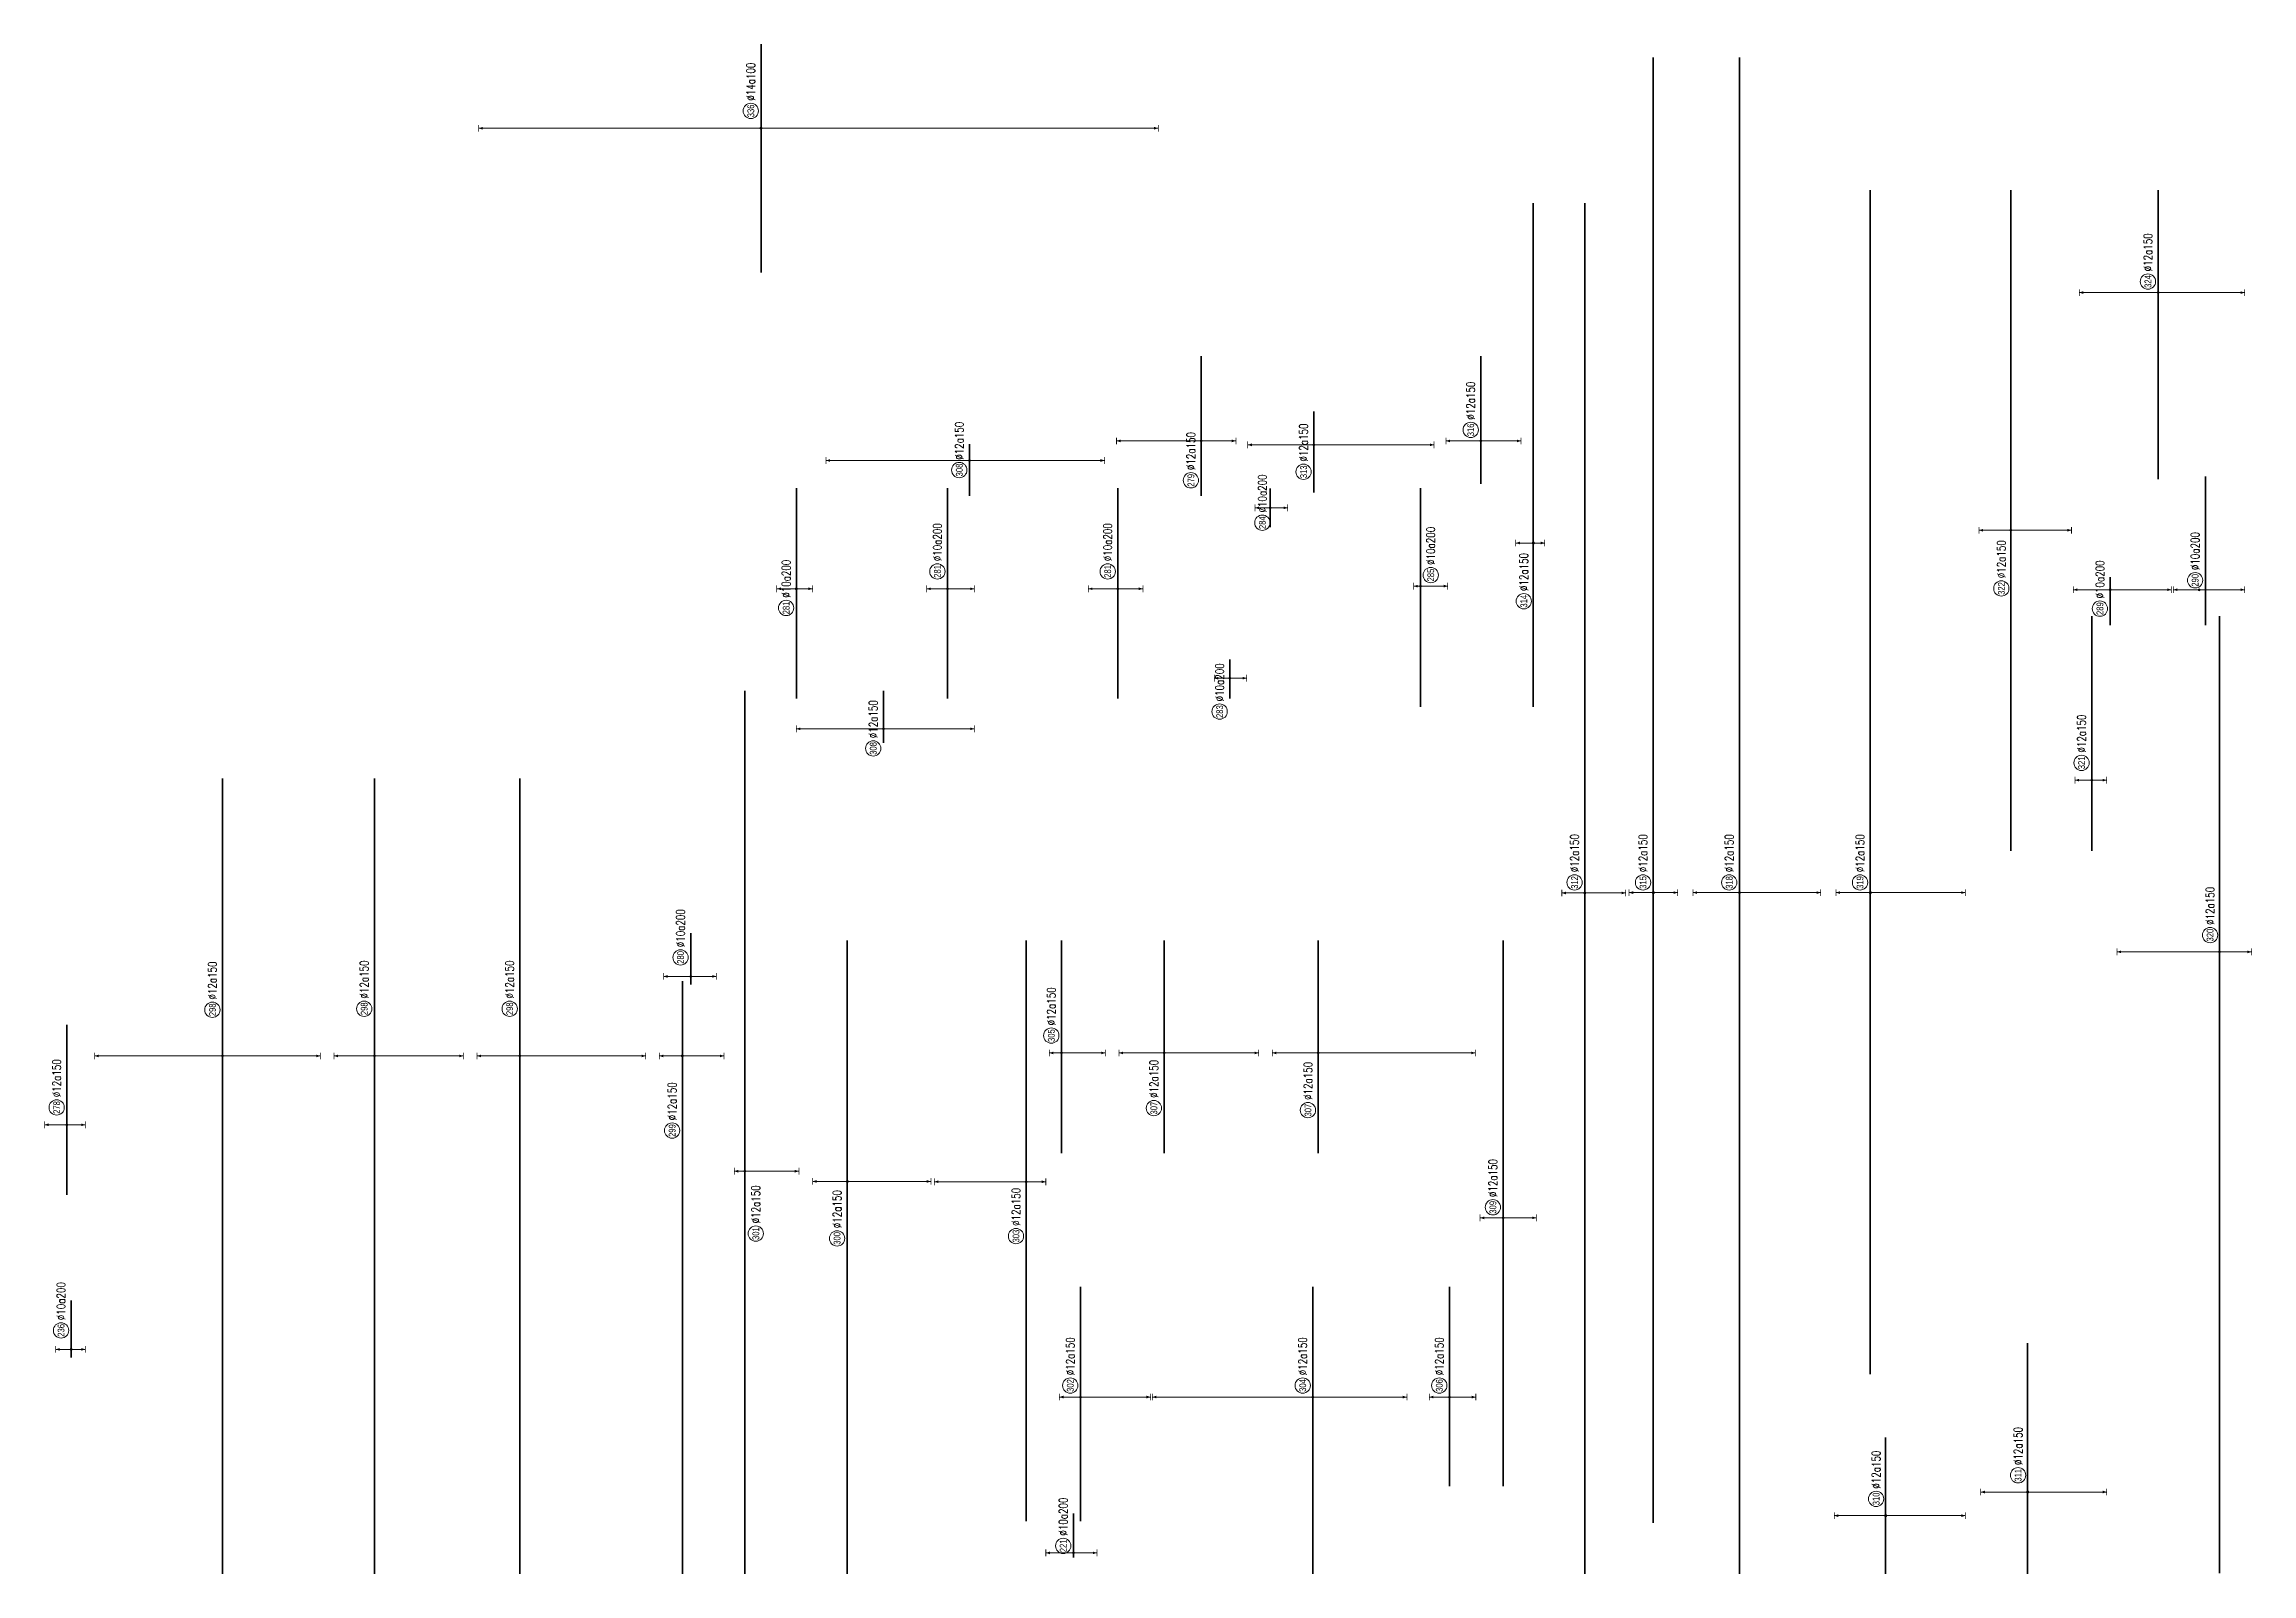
# Model space of a CAD drawing. Header units: millimetres. Extents: x -247377 to 927516, y -864259 to 155594.
# Drawn here: x 339921 to 469561, y -247172 to -157350 of the extents above; entities that cross this region are included whole.
import ezdxf
from ezdxf.enums import TextEntityAlignment as Align

# ---------------------------------------------------------------- set-up
doc = ezdxf.new("R2010")
doc.units = ezdxf.units.MM
doc.header["$MEASUREMENT"] = 0
for name, color, linetype, lineweight in [('NDC_S_DIM', 1, 'Continuous', 15), ('NDC_S_REBAR', 4, 'Continuous', 35), ('NDC_S_VN TEXT', 7, 'Continuous', 20)]:
    doc.layers.add(name, color=color, linetype=linetype, lineweight=lineweight)
doc.styles.add('ARIAL', font='arial.ttf', dxfattribs={"width": 0.8})
doc.styles.add('NDC_EN TXT', font='romans.shx', dxfattribs={"width": 0.8})

# ---------------------------------------------------------------- blocks, each defined once
blk = doc.blocks.new('*U713')
h = blk.add_hatch(color=6)
edge = h.paths.add_edge_path()
edge.add_arc((-2.99, 0), 0.3, 0, 360)
at = {"layer": 'NDC_S_DIM', "color": 8}
for q in [(-2.99, 82.88), (-2.99, -116.62)]:
    blk.add_line((-2.99, 0), q, dxfattribs=at)
for points in [[(-3.99, 82.88, 0.2, 0.2, 0), (-1.99, 82.88, 0, 0, 0)], [(-3.99, -116.62, 0.2, 0.2, 0), (-1.99, -116.62, 0, 0, 0)]]:
    blk.add_lwpolyline(points, format="xyseb", dxfattribs=at)
at = {"layer": 'NDC_S_DIM', "color": 6}
blk.add_circle((-2.99, 0), 0.3, dxfattribs=at)
at = {"layer": 'NDC_S_DIM'}
blk.add_circle((2.1, 3), 2.25, dxfattribs=at)
at = {"layer": 'NDC_S_DIM', "color": 8}
for points in [[(-3.39, 81.68), (-2.99, 82.88), (-2.59, 81.68)], [(-3.39, -115.42), (-2.99, -116.62), (-2.59, -115.42)]]:
    blk.add_solid(points, dxfattribs=at)
at = {"layer": 'NDC_S_REBAR'}
for p, q in [((0, 0), (-45.3, 0)), ((-45.3, 0), (-45.3, 0)), ((0, 0), (21.7, 0)), ((21.7, 0), (21.7, 0)), ((21.7, 0), (21.7, 0)), ((-45.3, 0), (-45.3, 0))]:
    blk.add_line(p, q, dxfattribs=at)
at = {"layer": 'NDC_S_VN TEXT', "style": 'ARIAL', "width": 0.8}
blk.add_attdef('KHT', text='', height=2, dxfattribs=at).set_placement((2.1, 3), align=Align.MIDDLE_CENTER)
at = {"layer": 'NDC_S_VN TEXT', "color": 3, "style": 'NDC_EN TXT', "width": 0.75}
blk.add_attdef('DKT', (5.1, 1.75), '', height=2.5, dxfattribs=at)
blk = doc.blocks.new('*U836')
h = blk.add_hatch(color=6)
edge = h.paths.add_edge_path()
edge.add_arc((-2.99, 0), 0.3, 0, 360)
at = {"layer": 'NDC_S_DIM', "color": 8}
for q in [(-2.99, 6.79), (-2.99, -12.21)]:
    blk.add_line((-2.99, 0), q, dxfattribs=at)
for points in [[(-3.99, 6.79, 0.2, 0.2, 0), (-1.99, 6.79, 0, 0, 0)], [(-3.99, -12.21, 0.2, 0.2, 0), (-1.99, -12.21, 0, 0, 0)]]:
    blk.add_lwpolyline(points, format="xyseb", dxfattribs=at)
at = {"layer": 'NDC_S_DIM'}
blk.add_circle((-24.89, 3), 2.25, dxfattribs=at)
at = {"layer": 'NDC_S_DIM', "color": 6}
blk.add_circle((-2.99, 0), 0.3, dxfattribs=at)
at = {"layer": 'NDC_S_DIM', "color": 8}
for points in [[(-3.39, 5.59), (-2.99, 6.79), (-2.59, 5.59)], [(-3.39, -11.01), (-2.99, -12.21), (-2.59, -11.01)]]:
    blk.add_solid(points, dxfattribs=at)
at = {"layer": 'NDC_S_REBAR'}
for p, q in [((0, 0), (-155.03, 0)), ((-155.03, 0), (-155.03, 0)), ((0, 0), (18.92, 0)), ((18.92, 0), (18.92, 0)), ((18.92, 0), (18.92, 0)), ((-155.03, 0), (-155.03, 0))]:
    blk.add_line(p, q, dxfattribs=at)
at = {"layer": 'NDC_S_VN TEXT', "style": 'ARIAL', "width": 0.8}
blk.add_attdef('KHT', text='', height=2, dxfattribs=at).set_placement((-24.89, 3), align=Align.MIDDLE_CENTER)
at = {"layer": 'NDC_S_VN TEXT', "color": 3, "style": 'NDC_EN TXT', "width": 0.75}
blk.add_attdef('DKT', (-21.89, 1.75), '', height=2.5, dxfattribs=at)
blk = doc.blocks.new('*U835')
h = blk.add_hatch(color=6)
edge = h.paths.add_edge_path()
edge.add_arc((-36.84, 0), 0.3, 0, 360)
at = {"layer": 'NDC_S_DIM', "color": 8}
for q in [(-36.84, 3.16), (-36.84, -15.84)]:
    blk.add_line((-36.84, 0), q, dxfattribs=at)
for points in [[(-37.84, 3.16, 0.2, 0.2, 0), (-35.84, 3.16, 0, 0, 0)], [(-37.84, -15.84, 0.2, 0.2, 0), (-35.84, -15.84, 0, 0, 0)]]:
    blk.add_lwpolyline(points, format="xyseb", dxfattribs=at)
at = {"layer": 'NDC_S_DIM', "color": 6}
blk.add_circle((-36.84, 0), 0.3, dxfattribs=at)
at = {"layer": 'NDC_S_DIM'}
blk.add_circle((-55.15, -3.19), 2.25, dxfattribs=at)
at = {"layer": 'NDC_S_DIM', "color": 8}
for points in [[(-37.24, 1.96), (-36.84, 3.16), (-36.44, 1.96)], [(-37.24, -14.64), (-36.84, -15.84), (-36.44, -14.64)]]:
    blk.add_solid(points, dxfattribs=at)
at = {"layer": 'NDC_S_REBAR'}
for p, q in [((0, 0), (-155.03, 0)), ((-155.03, 0), (-155.03, 0)), ((0, 0), (104.17, 0)), ((104.17, 0), (104.17, 0)), ((104.17, 0), (104.17, 0)), ((-155.03, 0), (-155.03, 0))]:
    blk.add_line(p, q, dxfattribs=at)
at = {"layer": 'NDC_S_VN TEXT', "style": 'ARIAL', "width": 0.8}
blk.add_attdef('KHT', text='', height=2, dxfattribs=at).set_placement((-55.15, -3.19), align=Align.MIDDLE_CENTER)
at = {"layer": 'NDC_S_VN TEXT', "color": 3, "style": 'NDC_EN TXT', "width": 0.75}
blk.add_attdef('DKT', (-52.15, -4.44), '', height=2.5, dxfattribs=at)
blk = doc.blocks.new('*U834')
h = blk.add_hatch(color=6)
edge = h.paths.add_edge_path()
edge.add_arc((-2.99, 0), 0.3, 0, 360)
at = {"layer": 'NDC_S_DIM', "color": 8}
for q in [(-2.99, 10.21), (-2.99, -24.54)]:
    blk.add_line((-2.99, 0), q, dxfattribs=at)
for points in [[(-3.99, 10.21, 0.2, 0.2, 0), (-1.99, 10.21, 0, 0, 0)], [(-3.99, -24.54, 0.2, 0.2, 0), (-1.99, -24.54, 0, 0, 0)]]:
    blk.add_lwpolyline(points, format="xyseb", dxfattribs=at)
at = {"layer": 'NDC_S_DIM'}
blk.add_circle((-19.72, 3), 2.25, dxfattribs=at)
at = {"layer": 'NDC_S_DIM', "color": 6}
blk.add_circle((-2.99, 0), 0.3, dxfattribs=at)
at = {"layer": 'NDC_S_DIM', "color": 8}
for points in [[(-3.39, 9.01), (-2.99, 10.21), (-2.59, 9.01)], [(-3.39, -23.34), (-2.99, -24.54), (-2.59, -23.34)]]:
    blk.add_solid(points, dxfattribs=at)
at = {"layer": 'NDC_S_REBAR'}
for p, q in [((0, 0), (-118.19, 0)), ((-118.19, 0), (-118.19, 0)), ((0, 0), (67.76, 0)), ((67.76, 0), (67.76, 0)), ((67.76, 0), (67.76, 0)), ((-118.19, 0), (-118.19, 0))]:
    blk.add_line(p, q, dxfattribs=at)
at = {"layer": 'NDC_S_VN TEXT', "style": 'ARIAL', "width": 0.8}
blk.add_attdef('KHT', text='', height=2, dxfattribs=at).set_placement((-19.72, 3), align=Align.MIDDLE_CENTER)
at = {"layer": 'NDC_S_VN TEXT', "color": 3, "style": 'NDC_EN TXT', "width": 0.75}
blk.add_attdef('DKT', (-16.72, 1.75), '', height=2.5, dxfattribs=at)
blk = doc.blocks.new('*U833')
h = blk.add_hatch(color=6)
edge = h.paths.add_edge_path()
edge.add_arc((-3.29, 0), 0.3, 0, 360)
at = {"layer": 'NDC_S_DIM', "color": 8}
for q in [(-3.29, 26.99), (-3.29, -5.76)]:
    blk.add_line((-3.29, 0), q, dxfattribs=at)
for points in [[(-4.29, 26.99, 0.2, 0.2, 0), (-2.29, 26.99, 0, 0, 0)], [(-4.29, -5.76, 0.2, 0.2, 0), (-2.29, -5.76, 0, 0, 0)]]:
    blk.add_lwpolyline(points, format="xyseb", dxfattribs=at)
at = {"layer": 'NDC_S_DIM'}
blk.add_circle((-19.25, 3), 2.25, dxfattribs=at)
at = {"layer": 'NDC_S_DIM', "color": 6}
blk.add_circle((-3.29, 0), 0.3, dxfattribs=at)
at = {"layer": 'NDC_S_DIM', "color": 8}
for points in [[(-3.69, 25.79), (-3.29, 26.99), (-2.89, 25.79)], [(-3.69, -4.56), (-3.29, -5.76), (-2.89, -4.56)]]:
    blk.add_solid(points, dxfattribs=at)
at = {"layer": 'NDC_S_REBAR'}
for p, q in [((0, 0), (-102.89, 0)), ((-102.89, 0), (-102.89, 0)), ((0, 0), (67.55, 0)), ((67.55, 0), (67.55, 0)), ((67.55, 0), (67.55, 0)), ((-102.89, 0), (-102.89, 0))]:
    blk.add_line(p, q, dxfattribs=at)
at = {"layer": 'NDC_S_VN TEXT', "style": 'ARIAL', "width": 0.8}
blk.add_attdef('KHT', text='', height=2, dxfattribs=at).set_placement((-19.25, 3), align=Align.MIDDLE_CENTER)
at = {"layer": 'NDC_S_VN TEXT', "color": 3, "style": 'NDC_EN TXT', "width": 0.75}
blk.add_attdef('DKT', (-16.25, 1.75), '', height=2.5, dxfattribs=at)
blk = doc.blocks.new('*U832')
h = blk.add_hatch(color=6)
edge = h.paths.add_edge_path()
edge.add_arc((-2.99, 0), 0.3, 0, 360)
at = {"layer": 'NDC_S_DIM', "color": 8}
for q in [(-2.99, 3.61), (-2.99, -12.89)]:
    blk.add_line((-2.99, 0), q, dxfattribs=at)
for points in [[(-3.99, 3.61, 0.2, 0.2, 0), (-1.99, 3.61, 0, 0, 0)], [(-3.99, -12.89, 0.2, 0.2, 0), (-1.99, -12.89, 0, 0, 0)]]:
    blk.add_lwpolyline(points, format="xyseb", dxfattribs=at)
at = {"layer": 'NDC_S_DIM', "color": 6}
blk.add_circle((-2.99, 0), 0.3, dxfattribs=at)
at = {"layer": 'NDC_S_DIM'}
blk.add_circle((2.1, 3), 2.25, dxfattribs=at)
at = {"layer": 'NDC_S_DIM', "color": 8}
for points in [[(-3.39, 2.41), (-2.99, 3.61), (-2.59, 2.41)], [(-3.39, -11.69), (-2.99, -12.89), (-2.59, -11.69)]]:
    blk.add_solid(points, dxfattribs=at)
at = {"layer": 'NDC_S_REBAR'}
for p, q in [((0, 0), (-32.43, 0)), ((-32.43, 0), (-32.43, 0)), ((0, 0), (30.02, 0)), ((30.02, 0), (30.02, 0)), ((30.02, 0), (30.02, 0)), ((-32.43, 0), (-32.43, 0))]:
    blk.add_line(p, q, dxfattribs=at)
at = {"layer": 'NDC_S_VN TEXT', "style": 'ARIAL', "width": 0.8}
blk.add_attdef('KHT', text='', height=2, dxfattribs=at).set_placement((2.1, 3), align=Align.MIDDLE_CENTER)
at = {"layer": 'NDC_S_VN TEXT', "color": 3, "style": 'NDC_EN TXT', "width": 0.75}
blk.add_attdef('DKT', (5.1, 1.75), '', height=2.5, dxfattribs=at)
blk = doc.blocks.new('*U831')
h = blk.add_hatch(color=6)
edge = h.paths.add_edge_path()
edge.add_arc((-14.43, 0), 0.3, 0, 360)
at = {"layer": 'NDC_S_DIM', "color": 8}
for q in [(-14.43, 6.18), (-14.43, -20.57)]:
    blk.add_line((-14.43, 0), q, dxfattribs=at)
for points in [[(-15.43, 6.18, 0.2, 0.2, 0), (-13.43, 6.18, 0, 0, 0)], [(-15.43, -20.57, 0.2, 0.2, 0), (-13.43, -20.57, 0, 0, 0)]]:
    blk.add_lwpolyline(points, format="xyseb", dxfattribs=at)
at = {"layer": 'NDC_S_DIM', "color": 6}
blk.add_circle((-14.43, 0), 0.3, dxfattribs=at)
at = {"layer": 'NDC_S_DIM'}
blk.add_circle((-11.04, 3), 2.25, dxfattribs=at)
at = {"layer": 'NDC_S_DIM', "color": 8}
for points in [[(-14.83, 4.98), (-14.43, 6.18), (-14.03, 4.98)], [(-14.83, -19.37), (-14.43, -20.57), (-14.03, -19.37)]]:
    blk.add_solid(points, dxfattribs=at)
at = {"layer": 'NDC_S_REBAR'}
for p, q in [((0, 0), (-50.82, 0)), ((-50.82, 0), (-50.82, 0)), ((0, 0), (17.89, 0)), ((17.89, 0), (17.89, 0)), ((17.89, 0), (17.89, 0)), ((-50.82, 0), (-50.82, 0))]:
    blk.add_line(p, q, dxfattribs=at)
at = {"layer": 'NDC_S_VN TEXT', "style": 'ARIAL', "width": 0.8}
blk.add_attdef('KHT', text='', height=2, dxfattribs=at).set_placement((-11.04, 3), align=Align.MIDDLE_CENTER)
at = {"layer": 'NDC_S_VN TEXT', "color": 3, "style": 'NDC_EN TXT', "width": 0.75}
blk.add_attdef('DKT', (-8.04, 1.75), '', height=2.5, dxfattribs=at)
blk = doc.blocks.new('*U830')
h = blk.add_hatch(color=6)
edge = h.paths.add_edge_path()
edge.add_arc((-14.43, 0), 0.3, 0, 360)
at = {"layer": 'NDC_S_DIM', "color": 8}
for q in [(-14.43, 47.17), (-14.43, -27.58)]:
    blk.add_line((-14.43, 0), q, dxfattribs=at)
for points in [[(-15.43, 47.17, 0.2, 0.2, 0), (-13.43, 47.17, 0, 0, 0)], [(-15.43, -27.58, 0.2, 0.2, 0), (-13.43, -27.58, 0, 0, 0)]]:
    blk.add_lwpolyline(points, format="xyseb", dxfattribs=at)
at = {"layer": 'NDC_S_DIM', "color": 6}
blk.add_circle((-14.43, 0), 0.3, dxfattribs=at)
at = {"layer": 'NDC_S_DIM'}
blk.add_circle((-11.04, 3), 2.25, dxfattribs=at)
at = {"layer": 'NDC_S_DIM', "color": 8}
for points in [[(-14.83, 45.97), (-14.43, 47.17), (-14.03, 45.97)], [(-14.83, -26.38), (-14.43, -27.58), (-14.03, -26.38)]]:
    blk.add_solid(points, dxfattribs=at)
at = {"layer": 'NDC_S_REBAR'}
for p, q in [((0, 0), (-66.32, 0)), ((-66.32, 0), (-66.32, 0)), ((0, 0), (17.89, 0)), ((17.89, 0), (17.89, 0)), ((17.89, 0), (17.89, 0)), ((-66.32, 0), (-66.32, 0))]:
    blk.add_line(p, q, dxfattribs=at)
at = {"layer": 'NDC_S_VN TEXT', "style": 'ARIAL', "width": 0.8}
blk.add_attdef('KHT', text='', height=2, dxfattribs=at).set_placement((-11.04, 3), align=Align.MIDDLE_CENTER)
at = {"layer": 'NDC_S_VN TEXT', "color": 3, "style": 'NDC_EN TXT', "width": 0.75}
blk.add_attdef('DKT', (-8.04, 1.75), '', height=2.5, dxfattribs=at)
blk = doc.blocks.new('*U829')
h = blk.add_hatch(color=6)
edge = h.paths.add_edge_path()
edge.add_arc((-2.99, 0), 0.3, 0, 360)
at = {"layer": 'NDC_S_DIM', "color": 8}
for q in [(-2.99, 13.22), (-2.99, -27.78)]:
    blk.add_line((-2.99, 0), q, dxfattribs=at)
for points in [[(-3.99, 13.22, 0.2, 0.2, 0), (-1.99, 13.22, 0, 0, 0)], [(-3.99, -27.78, 0.2, 0.2, 0), (-1.99, -27.78, 0, 0, 0)]]:
    blk.add_lwpolyline(points, format="xyseb", dxfattribs=at)
at = {"layer": 'NDC_S_DIM'}
blk.add_circle((-19.2, 3), 2.25, dxfattribs=at)
at = {"layer": 'NDC_S_DIM', "color": 6}
blk.add_circle((-2.99, 0), 0.3, dxfattribs=at)
at = {"layer": 'NDC_S_DIM', "color": 8}
for points in [[(-3.39, 12.02), (-2.99, 13.22), (-2.59, 12.02)], [(-3.39, -26.58), (-2.99, -27.78), (-2.59, -26.58)]]:
    blk.add_solid(points, dxfattribs=at)
at = {"layer": 'NDC_S_REBAR'}
for p, q in [((0, 0), (-32.43, 0)), ((-32.43, 0), (-32.43, 0)), ((0, 0), (30.04, 0)), ((30.04, 0), (30.04, 0)), ((30.04, 0), (30.04, 0)), ((-32.43, 0), (-32.43, 0))]:
    blk.add_line(p, q, dxfattribs=at)
at = {"layer": 'NDC_S_VN TEXT', "style": 'ARIAL', "width": 0.8}
blk.add_attdef('KHT', text='', height=2, dxfattribs=at).set_placement((-19.2, 3), align=Align.MIDDLE_CENTER)
at = {"layer": 'NDC_S_VN TEXT', "color": 3, "style": 'NDC_EN TXT', "width": 0.75}
blk.add_attdef('DKT', (-16.2, 1.75), '', height=2.5, dxfattribs=at)
blk = doc.blocks.new('*U828')
h = blk.add_hatch(color=6)
edge = h.paths.add_edge_path()
edge.add_arc((-13.89, 0), 0.3, 0, 360)
at = {"layer": 'NDC_S_DIM', "color": 8}
for q in [(-13.89, 6.76), (-13.89, -9.74)]:
    blk.add_line((-13.89, 0), q, dxfattribs=at)
for points in [[(-14.89, 6.76, 0.2, 0.2, 0), (-12.89, 6.76, 0, 0, 0)], [(-14.89, -9.74, 0.2, 0.2, 0), (-12.89, -9.74, 0, 0, 0)]]:
    blk.add_lwpolyline(points, format="xyseb", dxfattribs=at)
at = {"layer": 'NDC_S_DIM', "color": 6}
blk.add_circle((-13.89, 0), 0.3, dxfattribs=at)
at = {"layer": 'NDC_S_DIM'}
blk.add_circle((-10.79, 3), 2.25, dxfattribs=at)
at = {"layer": 'NDC_S_DIM', "color": 8}
for points in [[(-14.29, 5.56), (-13.89, 6.76), (-13.49, 5.56)], [(-14.29, -8.54), (-13.89, -9.74), (-13.49, -8.54)]]:
    blk.add_solid(points, dxfattribs=at)
at = {"layer": 'NDC_S_REBAR'}
for p, q in [((0, 0), (-92.64, 0)), ((-92.64, 0), (-92.64, 0)), ((0, 0), (67.56, 0)), ((67.56, 0), (67.56, 0)), ((67.56, 0), (67.56, 0)), ((-92.64, 0), (-92.64, 0))]:
    blk.add_line(p, q, dxfattribs=at)
at = {"layer": 'NDC_S_VN TEXT', "style": 'ARIAL', "width": 0.8}
blk.add_attdef('KHT', text='', height=2, dxfattribs=at).set_placement((-10.79, 3), align=Align.MIDDLE_CENTER)
at = {"layer": 'NDC_S_VN TEXT', "color": 3, "style": 'NDC_EN TXT', "width": 0.75}
blk.add_attdef('DKT', (-7.79, 1.75), '', height=2.5, dxfattribs=at)
blk = doc.blocks.new('*U827')
h = blk.add_hatch(color=6)
edge = h.paths.add_edge_path()
edge.add_arc((0, 0), 0.3, 0, 360)
at = {"layer": 'NDC_S_DIM', "color": 8}
for q in [(0, 25.57), (0, -26.68)]:
    blk.add_line((0, 0), q, dxfattribs=at)
for points in [[(-1, 25.57, 0.2, 0.2, 0), (1, 25.57, 0, 0, 0)], [(-1, -26.68, 0.2, 0.2, 0), (1, -26.68, 0, 0, 0)]]:
    blk.add_lwpolyline(points, format="xyseb", dxfattribs=at)
at = {"layer": 'NDC_S_DIM'}
blk.add_circle((-5.75, 3), 2.25, dxfattribs=at)
at = {"layer": 'NDC_S_DIM', "color": 6}
blk.add_circle((0, 0), 0.3, dxfattribs=at)
at = {"layer": 'NDC_S_DIM', "color": 8}
for points in [[(-0.4, 24.37), (0, 25.57), (0.4, 24.37)], [(-0.4, -25.48), (0, -26.68), (0.4, -25.48)]]:
    blk.add_solid(points, dxfattribs=at)
at = {"layer": 'NDC_S_REBAR'}
for p, q in [((0, 0), (-4.07, 0)), ((-4.07, 0), (-4.07, 0)), ((0, 0), (11.13, 0)), ((11.13, 0), (11.13, 0)), ((11.13, 0), (11.13, 0)), ((-4.07, 0), (-4.07, 0))]:
    blk.add_line(p, q, dxfattribs=at)
at = {"layer": 'NDC_S_VN TEXT', "style": 'ARIAL', "width": 0.8}
blk.add_attdef('KHT', text='', height=2, dxfattribs=at).set_placement((-5.75, 3), align=Align.MIDDLE_CENTER)
at = {"layer": 'NDC_S_VN TEXT', "color": 3, "style": 'NDC_EN TXT', "width": 0.75}
blk.add_attdef('DKT', (-2.75, 1.75), '', height=2.5, dxfattribs=at)
blk = doc.blocks.new('*U826')
h = blk.add_hatch(color=6)
edge = h.paths.add_edge_path()
edge.add_arc((-2.99, 0), 0.3, 0, 360)
at = {"layer": 'NDC_S_DIM', "color": 8}
for q in [(-2.99, 42.14), (-2.99, -39.66)]:
    blk.add_line((-2.99, 0), q, dxfattribs=at)
for points in [[(-3.99, 42.14, 0.2, 0.2, 0), (-1.99, 42.14, 0, 0, 0)], [(-3.99, -39.66, 0.2, 0.2, 0), (-1.99, -39.66, 0, 0, 0)]]:
    blk.add_lwpolyline(points, format="xyseb", dxfattribs=at)
at = {"layer": 'NDC_S_DIM'}
blk.add_circle((-5.79, 3), 2.25, dxfattribs=at)
at = {"layer": 'NDC_S_DIM', "color": 6}
blk.add_circle((-2.99, 0), 0.3, dxfattribs=at)
at = {"layer": 'NDC_S_DIM', "color": 8}
for points in [[(-3.39, 40.94), (-2.99, 42.14), (-2.59, 40.94)], [(-3.39, -38.46), (-2.99, -39.66), (-2.59, -38.46)]]:
    blk.add_solid(points, dxfattribs=at)
at = {"layer": 'NDC_S_REBAR'}
for p, q in [((0, 0), (-13.36, 0)), ((-13.36, 0), (-13.36, 0)), ((0, 0), (1.85, 0)), ((1.85, 0), (1.85, 0)), ((1.85, 0), (1.85, 0)), ((-13.36, 0), (-13.36, 0))]:
    blk.add_line(p, q, dxfattribs=at)
at = {"layer": 'NDC_S_VN TEXT', "style": 'ARIAL', "width": 0.8}
blk.add_attdef('KHT', text='', height=2, dxfattribs=at).set_placement((-5.79, 3), align=Align.MIDDLE_CENTER)
at = {"layer": 'NDC_S_VN TEXT', "color": 3, "style": 'NDC_EN TXT', "width": 0.75}
blk.add_attdef('DKT', (-2.79, 1.75), '', height=2.5, dxfattribs=at)
blk = doc.blocks.new('*U825')
h = blk.add_hatch(color=6)
edge = h.paths.add_edge_path()
edge.add_arc((-2.99, 0), 0.3, 0, 360)
at = {"layer": 'NDC_S_DIM', "color": 8}
for q in [(-2.99, 19.37), (-2.99, -35.31)]:
    blk.add_line((-2.99, 0), q, dxfattribs=at)
for points in [[(-3.99, 19.37, 0.2, 0.2, 0), (-1.99, 19.37, 0, 0, 0)], [(-3.99, -35.31, 0.2, 0.2, 0), (-1.99, -35.31, 0, 0, 0)]]:
    blk.add_lwpolyline(points, format="xyseb", dxfattribs=at)
at = {"layer": 'NDC_S_DIM'}
blk.add_circle((-10.91, 3), 2.25, dxfattribs=at)
at = {"layer": 'NDC_S_DIM', "color": 6}
blk.add_circle((-2.99, 0), 0.3, dxfattribs=at)
at = {"layer": 'NDC_S_DIM', "color": 8}
for points in [[(-3.39, 18.17), (-2.99, 19.37), (-2.59, 18.17)], [(-3.39, -34.11), (-2.99, -35.31), (-2.59, -34.11)]]:
    blk.add_solid(points, dxfattribs=at)
at = {"layer": 'NDC_S_REBAR'}
for p, q in [((0, 0), (-16.95, 0)), ((-16.95, 0), (-16.95, 0)), ((0, 0), (6.75, 0)), ((6.75, 0), (6.75, 0)), ((6.75, 0), (6.75, 0)), ((-16.95, 0), (-16.95, 0))]:
    blk.add_line(p, q, dxfattribs=at)
at = {"layer": 'NDC_S_VN TEXT', "style": 'ARIAL', "width": 0.8}
blk.add_attdef('KHT', text='', height=2, dxfattribs=at).set_placement((-10.91, 3), align=Align.MIDDLE_CENTER)
at = {"layer": 'NDC_S_VN TEXT', "color": 3, "style": 'NDC_EN TXT', "width": 0.75}
blk.add_attdef('DKT', (-7.91, 1.75), '', height=2.5, dxfattribs=at)
blk = doc.blocks.new('*U824')
h = blk.add_hatch(color=6)
edge = h.paths.add_edge_path()
edge.add_arc((-2.99, 0), 0.3, 0, 360)
at = {"layer": 'NDC_S_DIM', "color": 8}
for q in [(-2.99, 2.01), (-2.99, -7.99)]:
    blk.add_line((-2.99, 0), q, dxfattribs=at)
for points in [[(-3.99, 2.01, 0.2, 0.2, 0), (-1.99, 2.01, 0, 0, 0)], [(-3.99, -7.99, 0.2, 0.2, 0), (-1.99, -7.99, 0, 0, 0)]]:
    blk.add_lwpolyline(points, format="xyseb", dxfattribs=at)
at = {"layer": 'NDC_S_DIM', "color": 6}
blk.add_circle((-2.99, 0), 0.3, dxfattribs=at)
at = {"layer": 'NDC_S_DIM'}
blk.add_circle((0.25, -3), 2.25, dxfattribs=at)
at = {"layer": 'NDC_S_DIM', "color": 8}
for points in [[(-3.39, 0.81), (-2.99, 2.01), (-2.59, 0.81)], [(-3.39, -6.79), (-2.99, -7.99), (-2.59, -6.79)]]:
    blk.add_solid(points, dxfattribs=at)
at = {"layer": 'NDC_S_REBAR'}
for p, q in [((0, 0), (-38.47, 0)), ((-38.47, 0), (-38.47, 0)), ((0, 0), (25.73, 0)), ((25.73, 0), (25.73, 0)), ((25.73, 0), (25.73, 0)), ((-38.47, 0), (-38.47, 0))]:
    blk.add_line(p, q, dxfattribs=at)
at = {"layer": 'NDC_S_VN TEXT', "style": 'ARIAL', "width": 0.8}
blk.add_attdef('KHT', text='', height=2, dxfattribs=at).set_placement((0.25, -3), align=Align.MIDDLE_CENTER)
at = {"layer": 'NDC_S_VN TEXT', "color": 3, "style": 'NDC_EN TXT', "width": 0.75}
blk.add_attdef('DKT', (3.25, -4.25), '', height=2.5, dxfattribs=at)
blk = doc.blocks.new('*U823')
h = blk.add_hatch(color=6)
edge = h.paths.add_edge_path()
edge.add_arc((-2.99, 0), 0.3, 0, 360)
at = {"layer": 'NDC_S_DIM', "color": 8}
for q in [(-2.99, 10.27), (-2.99, -11.77)]:
    blk.add_line((-2.99, 0), q, dxfattribs=at)
for points in [[(-3.99, 10.27, 0.2, 0.2, 0), (-1.99, 10.27, 0, 0, 0)], [(-3.99, -11.77, 0.2, 0.2, 0), (-1.99, -11.77, 0, 0, 0)]]:
    blk.add_lwpolyline(points, format="xyseb", dxfattribs=at)
at = {"layer": 'NDC_S_DIM', "color": 6}
blk.add_circle((-2.99, 0), 0.3, dxfattribs=at)
at = {"layer": 'NDC_S_DIM'}
blk.add_circle((0.25, 3), 2.25, dxfattribs=at)
at = {"layer": 'NDC_S_DIM', "color": 8}
for points in [[(-3.39, 9.07), (-2.99, 10.27), (-2.59, 9.07)], [(-3.39, -10.57), (-2.99, -11.77), (-2.59, -10.57)]]:
    blk.add_solid(points, dxfattribs=at)
at = {"layer": 'NDC_S_REBAR'}
for p, q in [((0, 0), (-15.6, 0)), ((-15.6, 0), (-15.6, 0)), ((0, 0), (21.85, 0)), ((21.85, 0), (21.85, 0)), ((21.85, 0), (21.85, 0)), ((-15.6, 0), (-15.6, 0))]:
    blk.add_line(p, q, dxfattribs=at)
at = {"layer": 'NDC_S_VN TEXT', "style": 'ARIAL', "width": 0.8}
blk.add_attdef('KHT', text='', height=2, dxfattribs=at).set_placement((0.25, 3), align=Align.MIDDLE_CENTER)
at = {"layer": 'NDC_S_VN TEXT', "color": 3, "style": 'NDC_EN TXT', "width": 0.75}
blk.add_attdef('DKT', (3.25, 1.75), '', height=2.5, dxfattribs=at)
blk = doc.blocks.new('*U822')
h = blk.add_hatch(color=6)
edge = h.paths.add_edge_path()
edge.add_arc((-2.99, 0), 0.3, 0, 360)
at = {"layer": 'NDC_S_DIM', "color": 8}
for q in [(-2.99, 5.76), (-2.99, -4.74)]:
    blk.add_line((-2.99, 0), q, dxfattribs=at)
for points in [[(-3.99, 5.76, 0.2, 0.2, 0), (-1.99, 5.76, 0, 0, 0)], [(-3.99, -4.74, 0.2, 0.2, 0), (-1.99, -4.74, 0, 0, 0)]]:
    blk.add_lwpolyline(points, format="xyseb", dxfattribs=at)
at = {"layer": 'NDC_S_DIM'}
blk.add_circle((-8.62, 3), 2.25, dxfattribs=at)
at = {"layer": 'NDC_S_DIM', "color": 6}
blk.add_circle((-2.99, 0), 0.3, dxfattribs=at)
at = {"layer": 'NDC_S_DIM', "color": 8}
for points in [[(-3.39, 4.56), (-2.99, 5.76), (-2.59, 4.56)], [(-3.39, -3.54), (-2.99, -4.74), (-2.59, -3.54)]]:
    blk.add_solid(points, dxfattribs=at)
at = {"layer": 'NDC_S_REBAR'}
for p, q in [((0, 0), (-35.19, 0)), ((-35.19, 0), (-35.19, 0)), ((0, 0), (26.51, 0)), ((26.51, 0), (26.51, 0)), ((26.51, 0), (26.51, 0)), ((-35.19, 0), (-35.19, 0))]:
    blk.add_line(p, q, dxfattribs=at)
at = {"layer": 'NDC_S_VN TEXT', "style": 'ARIAL', "width": 0.8}
blk.add_attdef('KHT', text='', height=2, dxfattribs=at).set_placement((-8.62, 3), align=Align.MIDDLE_CENTER)
at = {"layer": 'NDC_S_VN TEXT', "color": 3, "style": 'NDC_EN TXT', "width": 0.75}
blk.add_attdef('DKT', (-5.62, 1.75), '', height=2.5, dxfattribs=at)
blk = doc.blocks.new('*U821')
h = blk.add_hatch(color=6)
edge = h.paths.add_edge_path()
edge.add_arc((-2.99, 0), 0.3, 0, 360)
at = {"layer": 'NDC_S_DIM', "color": 8}
for q in [(-2.99, 6.15), (-2.99, -7.85)]:
    blk.add_line((-2.99, 0), q, dxfattribs=at)
for points in [[(-3.99, 6.15, 0.2, 0.2, 0), (-1.99, 6.15, 0, 0, 0)], [(-3.99, -7.85, 0.2, 0.2, 0), (-1.99, -7.85, 0, 0, 0)]]:
    blk.add_lwpolyline(points, format="xyseb", dxfattribs=at)
at = {"layer": 'NDC_S_DIM', "color": 6}
blk.add_circle((-2.99, 0), 0.3, dxfattribs=at)
at = {"layer": 'NDC_S_DIM'}
blk.add_circle((2.1, 3), 2.25, dxfattribs=at)
at = {"layer": 'NDC_S_DIM', "color": 8}
for points in [[(-3.39, 4.95), (-2.99, 6.15), (-2.59, 4.95)], [(-3.39, -6.65), (-2.99, -7.85), (-2.59, -6.65)]]:
    blk.add_solid(points, dxfattribs=at)
at = {"layer": 'NDC_S_REBAR'}
for p, q in [((0, 0), (-35.19, 0)), ((-35.19, 0), (-35.19, 0)), ((0, 0), (26.51, 0)), ((26.51, 0), (26.51, 0)), ((26.51, 0), (26.51, 0)), ((-35.19, 0), (-35.19, 0))]:
    blk.add_line(p, q, dxfattribs=at)
at = {"layer": 'NDC_S_VN TEXT', "style": 'ARIAL', "width": 0.8}
blk.add_attdef('KHT', text='', height=2, dxfattribs=at).set_placement((2.1, 3), align=Align.MIDDLE_CENTER)
at = {"layer": 'NDC_S_VN TEXT', "color": 3, "style": 'NDC_EN TXT', "width": 0.75}
blk.add_attdef('DKT', (5.1, 1.75), '', height=2.5, dxfattribs=at)
blk = doc.blocks.new('*U820')
h = blk.add_hatch(color=6)
edge = h.paths.add_edge_path()
edge.add_arc((-2.99, 0), 0.3, 0, 360)
at = {"layer": 'NDC_S_DIM', "color": 8}
for q in [(-2.99, 8.67), (-2.99, -7.33)]:
    blk.add_line((-2.99, 0), q, dxfattribs=at)
for points in [[(-3.99, 8.67, 0.2, 0.2, 0), (-1.99, 8.67, 0, 0, 0)], [(-3.99, -7.33, 0.2, 0.2, 0), (-1.99, -7.33, 0, 0, 0)]]:
    blk.add_lwpolyline(points, format="xyseb", dxfattribs=at)
at = {"layer": 'NDC_S_DIM', "color": 6}
blk.add_circle((-2.99, 0), 0.3, dxfattribs=at)
at = {"layer": 'NDC_S_DIM'}
blk.add_circle((2.1, 3), 2.25, dxfattribs=at)
at = {"layer": 'NDC_S_DIM', "color": 8}
for points in [[(-3.39, 7.47), (-2.99, 8.67), (-2.59, 7.47)], [(-3.39, -6.13), (-2.99, -7.33), (-2.59, -6.13)]]:
    blk.add_solid(points, dxfattribs=at)
at = {"layer": 'NDC_S_REBAR'}
for p, q in [((0, 0), (-35.19, 0)), ((-35.19, 0), (-35.19, 0)), ((0, 0), (26.51, 0)), ((26.51, 0), (26.51, 0)), ((26.51, 0), (26.51, 0)), ((-35.19, 0), (-35.19, 0))]:
    blk.add_line(p, q, dxfattribs=at)
at = {"layer": 'NDC_S_VN TEXT', "style": 'ARIAL', "width": 0.8}
blk.add_attdef('KHT', text='', height=2, dxfattribs=at).set_placement((2.1, 3), align=Align.MIDDLE_CENTER)
at = {"layer": 'NDC_S_VN TEXT', "color": 3, "style": 'NDC_EN TXT', "width": 0.75}
blk.add_attdef('DKT', (5.1, 1.75), '', height=2.5, dxfattribs=at)
blk = doc.blocks.new('*U819')
h = blk.add_hatch(color=6)
edge = h.paths.add_edge_path()
edge.add_arc((-2.99, 0), 0.3, 0, 360)
at = {"layer": 'NDC_S_DIM', "color": 8}
for q in [(-2.99, 4.46), (-2.99, -5.12)]:
    blk.add_line((-2.99, 0), q, dxfattribs=at)
for points in [[(-3.99, 4.46, 0.2, 0.2, 0), (-1.99, 4.46, 0, 0, 0)], [(-3.99, -5.12, 0.2, 0.2, 0), (-1.99, -5.12, 0, 0, 0)]]:
    blk.add_lwpolyline(points, format="xyseb", dxfattribs=at)
at = {"layer": 'NDC_S_DIM'}
blk.add_circle((-7.35, 2.31), 2.25, dxfattribs=at)
at = {"layer": 'NDC_S_DIM', "color": 6}
blk.add_circle((-2.99, 0), 0.3, dxfattribs=at)
at = {"layer": 'NDC_S_DIM', "color": 8}
for points in [[(-3.39, 3.26), (-2.99, 4.46), (-2.59, 3.26)], [(-3.39, -3.92), (-2.99, -5.12), (-2.59, -3.92)]]:
    blk.add_solid(points, dxfattribs=at)
at = {"layer": 'NDC_S_REBAR'}
for p, q in [((0, 0), (-8.7, 0)), ((-8.7, 0), (-8.7, 0)), ((0, 0), (2.65, 0)), ((2.65, 0), (2.65, 0)), ((2.65, 0), (2.65, 0)), ((-8.7, 0), (-8.7, 0))]:
    blk.add_line(p, q, dxfattribs=at)
at = {"layer": 'NDC_S_VN TEXT', "style": 'ARIAL', "width": 0.8}
blk.add_attdef('KHT', text='', height=2, dxfattribs=at).set_placement((-7.35, 2.31), align=Align.MIDDLE_CENTER)
at = {"layer": 'NDC_S_VN TEXT', "color": 3, "style": 'NDC_EN TXT', "width": 0.75}
blk.add_attdef('DKT', (-4.35, 1.06), '', height=2.5, dxfattribs=at)
blk = doc.blocks.new('*U817')
h = blk.add_hatch(color=6)
edge = h.paths.add_edge_path()
edge.add_arc((-2.99, 0), 0.3, 0, 360)
at = {"layer": 'NDC_S_DIM', "color": 8}
for q in [(-2.99, 8.1), (-2.99, -6.9)]:
    blk.add_line((-2.99, 0), q, dxfattribs=at)
for points in [[(-3.99, 8.1, 0.2, 0.2, 0), (-1.99, 8.1, 0, 0, 0)], [(-3.99, -6.9, 0.2, 0.2, 0), (-1.99, -6.9, 0, 0, 0)]]:
    blk.add_lwpolyline(points, format="xyseb", dxfattribs=at)
at = {"layer": 'NDC_S_DIM', "color": 6}
blk.add_circle((-2.99, 0), 0.3, dxfattribs=at)
at = {"layer": 'NDC_S_DIM'}
blk.add_circle((-0.93, 3), 2.25, dxfattribs=at)
at = {"layer": 'NDC_S_DIM', "color": 8}
for points in [[(-3.39, 6.9), (-2.99, 8.1), (-2.59, 6.9)], [(-3.39, -5.7), (-2.99, -6.9), (-2.59, -5.7)]]:
    blk.add_solid(points, dxfattribs=at)
at = {"layer": 'NDC_S_REBAR'}
for p, q in [((0, 0), (-4.38, 0)), ((-4.38, 0), (-4.38, 0)), ((0, 0), (8.56, 0)), ((8.56, 0), (8.56, 0)), ((8.56, 0), (8.56, 0)), ((-4.38, 0), (-4.38, 0))]:
    blk.add_line(p, q, dxfattribs=at)
at = {"layer": 'NDC_S_VN TEXT', "style": 'ARIAL', "width": 0.8}
blk.add_attdef('KHT', text='', height=2, dxfattribs=at).set_placement((-0.93, 3), align=Align.MIDDLE_CENTER)
at = {"layer": 'NDC_S_VN TEXT', "color": 3, "style": 'NDC_EN TXT', "width": 0.75}
blk.add_attdef('DKT', (2.07, 1.75), '', height=2.5, dxfattribs=at)
blk = doc.blocks.new('*U815')
h = blk.add_hatch(color=6)
edge = h.paths.add_edge_path()
edge.add_arc((-2.99, 0), 0.3, 0, 360)
at = {"layer": 'NDC_S_DIM', "color": 8}
for q in [(-2.99, 12.58), (-2.99, -36.92)]:
    blk.add_line((-2.99, 0), q, dxfattribs=at)
for points in [[(-3.99, 12.58, 0.2, 0.2, 0), (-1.99, 12.58, 0, 0, 0)], [(-3.99, -36.92, 0.2, 0.2, 0), (-1.99, -36.92, 0, 0, 0)]]:
    blk.add_lwpolyline(points, format="xyseb", dxfattribs=at)
at = {"layer": 'NDC_S_DIM', "color": 6}
blk.add_circle((-2.99, 0), 0.3, dxfattribs=at)
at = {"layer": 'NDC_S_DIM'}
blk.add_circle((10.86, 3), 2.25, dxfattribs=at)
at = {"layer": 'NDC_S_DIM', "color": 8}
for points in [[(-3.39, 11.38), (-2.99, 12.58), (-2.59, 11.38)], [(-3.39, -35.72), (-2.99, -36.92), (-2.59, -35.72)]]:
    blk.add_solid(points, dxfattribs=at)
at = {"layer": 'NDC_S_REBAR'}
for p, q in [((0, 0), (-155.03, 0)), ((-155.03, 0), (-155.03, 0)), ((0, 0), (78.42, 0)), ((78.42, 0), (78.42, 0)), ((78.42, 0), (78.42, 0)), ((-155.03, 0), (-155.03, 0))]:
    blk.add_line(p, q, dxfattribs=at)
at = {"layer": 'NDC_S_VN TEXT', "style": 'ARIAL', "width": 0.8}
blk.add_attdef('KHT', text='', height=2, dxfattribs=at).set_placement((10.86, 3), align=Align.MIDDLE_CENTER)
at = {"layer": 'NDC_S_VN TEXT', "color": 3, "style": 'NDC_EN TXT', "width": 0.75}
blk.add_attdef('DKT', (13.86, 1.75), '', height=2.5, dxfattribs=at)
blk = doc.blocks.new('*U814')
h = blk.add_hatch(color=6)
edge = h.paths.add_edge_path()
edge.add_arc((-2.99, 0), 0.3, 0, 360)
at = {"layer": 'NDC_S_DIM', "color": 8}
for q in [(-2.99, 7.99), (-2.99, -7.51)]:
    blk.add_line((-2.99, 0), q, dxfattribs=at)
for points in [[(-3.99, 7.99, 0.2, 0.2, 0), (-1.99, 7.99, 0, 0, 0)], [(-3.99, -7.51, 0.2, 0.2, 0), (-1.99, -7.51, 0, 0, 0)]]:
    blk.add_lwpolyline(points, format="xyseb", dxfattribs=at)
at = {"layer": 'NDC_S_DIM', "color": 6}
blk.add_circle((-2.99, 0), 0.3, dxfattribs=at)
at = {"layer": 'NDC_S_DIM'}
blk.add_circle((2.58, 3), 2.25, dxfattribs=at)
at = {"layer": 'NDC_S_DIM', "color": 8}
for points in [[(-3.39, 6.79), (-2.99, 7.99), (-2.59, 6.79)], [(-3.39, -6.31), (-2.99, -7.51), (-2.59, -6.31)]]:
    blk.add_solid(points, dxfattribs=at)
at = {"layer": 'NDC_S_REBAR'}
for p, q in [((0, 0), (-5.38, 0)), ((-5.38, 0), (-5.38, 0)), ((0, 0), (9.67, 0)), ((9.67, 0), (9.67, 0)), ((9.67, 0), (9.67, 0)), ((-5.38, 0), (-5.38, 0))]:
    blk.add_line(p, q, dxfattribs=at)
at = {"layer": 'NDC_S_VN TEXT', "style": 'ARIAL', "width": 0.8}
blk.add_attdef('KHT', text='', height=2, dxfattribs=at).set_placement((2.58, 3), align=Align.MIDDLE_CENTER)
at = {"layer": 'NDC_S_VN TEXT', "color": 3, "style": 'NDC_EN TXT', "width": 0.75}
blk.add_attdef('DKT', (5.58, 1.75), '', height=2.5, dxfattribs=at)
blk = doc.blocks.new('*U813')
h = blk.add_hatch(color=6)
edge = h.paths.add_edge_path()
edge.add_arc((-2.99, 0), 0.3, 0, 360)
at = {"layer": 'NDC_S_DIM', "color": 8}
for q in [(-2.99, 13.47), (-2.99, -46.16)]:
    blk.add_line((-2.99, 0), q, dxfattribs=at)
for points in [[(-3.99, 13.47, 0.2, 0.2, 0), (-1.99, 13.47, 0, 0, 0)], [(-3.99, -46.16, 0.2, 0.2, 0), (-1.99, -46.16, 0, 0, 0)]]:
    blk.add_lwpolyline(points, format="xyseb", dxfattribs=at)
at = {"layer": 'NDC_S_DIM'}
blk.add_circle((-19.79, 3), 2.25, dxfattribs=at)
at = {"layer": 'NDC_S_DIM', "color": 6}
blk.add_circle((-2.99, 0), 0.3, dxfattribs=at)
at = {"layer": 'NDC_S_DIM', "color": 8}
for points in [[(-3.39, 12.27), (-2.99, 13.47), (-2.59, 12.27)], [(-3.39, -44.96), (-2.99, -46.16), (-2.59, -44.96)]]:
    blk.add_solid(points, dxfattribs=at)
at = {"layer": 'NDC_S_REBAR'}
for p, q in [((0, 0), (-32.43, 0)), ((-32.43, 0), (-32.43, 0)), ((0, 0), (30.04, 0)), ((30.04, 0), (30.04, 0)), ((30.04, 0), (30.04, 0)), ((-32.43, 0), (-32.43, 0))]:
    blk.add_line(p, q, dxfattribs=at)
at = {"layer": 'NDC_S_VN TEXT', "style": 'ARIAL', "width": 0.8}
blk.add_attdef('KHT', text='', height=2, dxfattribs=at).set_placement((-19.79, 3), align=Align.MIDDLE_CENTER)
at = {"layer": 'NDC_S_VN TEXT', "color": 3, "style": 'NDC_EN TXT', "width": 0.75}
blk.add_attdef('DKT', (-16.79, 1.75), '', height=2.5, dxfattribs=at)
blk = doc.blocks.new('*U812')
h = blk.add_hatch(color=6)
edge = h.paths.add_edge_path()
edge.add_arc((-2.99, 0), 0.3, 0, 360)
at = {"layer": 'NDC_S_DIM', "color": 8}
for q in [(-2.99, 4.54), (-2.99, -4.96)]:
    blk.add_line((-2.99, 0), q, dxfattribs=at)
for points in [[(-3.99, 4.54, 0.2, 0.2, 0), (-1.99, 4.54, 0, 0, 0)], [(-3.99, -4.96, 0.2, 0.2, 0), (-1.99, -4.96, 0, 0, 0)]]:
    blk.add_lwpolyline(points, format="xyseb", dxfattribs=at)
at = {"layer": 'NDC_S_DIM'}
blk.add_circle((-12.81, 3), 2.25, dxfattribs=at)
at = {"layer": 'NDC_S_DIM', "color": 6}
blk.add_circle((-2.99, 0), 0.3, dxfattribs=at)
at = {"layer": 'NDC_S_DIM', "color": 8}
for points in [[(-3.39, 3.34), (-2.99, 4.54), (-2.59, 3.34)], [(-3.39, -3.76), (-2.99, -4.96), (-2.59, -3.76)]]:
    blk.add_solid(points, dxfattribs=at)
at = {"layer": 'NDC_S_REBAR'}
for p, q in [((0, 0), (-8.95, 0)), ((-8.95, 0), (-8.95, 0)), ((0, 0), (2.5, 0)), ((2.5, 0), (2.5, 0)), ((2.5, 0), (2.5, 0)), ((-8.95, 0), (-8.95, 0))]:
    blk.add_line(p, q, dxfattribs=at)
at = {"layer": 'NDC_S_VN TEXT', "style": 'ARIAL', "width": 0.8}
blk.add_attdef('KHT', text='', height=2, dxfattribs=at).set_placement((-12.81, 3), align=Align.MIDDLE_CENTER)
at = {"layer": 'NDC_S_VN TEXT', "color": 3, "style": 'NDC_EN TXT', "width": 0.75}
blk.add_attdef('DKT', (-9.81, 1.75), '', height=2.5, dxfattribs=at)
blk = doc.blocks.new('*U848')
h = blk.add_hatch(color=6)
edge = h.paths.add_edge_path()
edge.add_arc((15.1, 0), 0.3, 0, 360)
at = {"layer": 'NDC_S_DIM', "color": 8}
for q in [(15.1, 5.14), (15.1, -3.36)]:
    blk.add_line((15.1, 0), q, dxfattribs=at)
for points in [[(14.1, 5.14, 0.2, 0.2, 0), (16.1, 5.14, 0, 0, 0)], [(14.1, -3.36, 0.2, 0.2, 0), (16.1, -3.36, 0, 0, 0)]]:
    blk.add_lwpolyline(points, format="xyseb", dxfattribs=at)
at = {"layer": 'NDC_S_DIM'}
blk.add_circle((-1.99, 2.8), 2.25, dxfattribs=at)
at = {"layer": 'NDC_S_DIM', "color": 6}
blk.add_circle((15.1, 0), 0.3, dxfattribs=at)
at = {"layer": 'NDC_S_DIM', "color": 8}
for points in [[(14.7, 3.94), (15.1, 5.14), (15.5, 3.94)], [(14.7, -2.16), (15.1, -3.36), (15.5, -2.16)]]:
    blk.add_solid(points, dxfattribs=at)
at = {"layer": 'NDC_S_REBAR'}
for p, q in [((0, 0), (-33.03, 0)), ((-33.03, 0), (-33.03, 0)), ((0, 0), (114.92, 0)), ((114.92, 0), (114.92, 0)), ((114.92, 0), (114.92, 0)), ((-33.03, 0), (-33.03, 0))]:
    blk.add_line(p, q, dxfattribs=at)
at = {"layer": 'NDC_S_VN TEXT', "style": 'ARIAL', "width": 0.8}
blk.add_attdef('KHT', text='', height=2, dxfattribs=at).set_placement((-1.99, 2.8), align=Align.MIDDLE_CENTER)
at = {"layer": 'NDC_S_VN TEXT', "color": 3, "style": 'NDC_EN TXT', "width": 0.75}
blk.add_attdef('DKT', (1.01, 1.55), '', height=2.5, dxfattribs=at)
blk = doc.blocks.new('*U811')
h = blk.add_hatch(color=6)
edge = h.paths.add_edge_path()
edge.add_arc((-14.43, 0), 0.3, 0, 360)
at = {"layer": 'NDC_S_DIM', "color": 8}
for q in [(-14.43, 5.92), (-14.43, -7.73)]:
    blk.add_line((-14.43, 0), q, dxfattribs=at)
for points in [[(-15.43, 5.92, 0.2, 0.2, 0), (-13.43, 5.92, 0, 0, 0)], [(-15.43, -7.73, 0.2, 0.2, 0), (-13.43, -7.73, 0, 0, 0)]]:
    blk.add_lwpolyline(points, format="xyseb", dxfattribs=at)
at = {"layer": 'NDC_S_DIM', "color": 6}
blk.add_circle((-14.43, 0), 0.3, dxfattribs=at)
at = {"layer": 'NDC_S_DIM'}
blk.add_circle((-11.04, 3), 2.25, dxfattribs=at)
at = {"layer": 'NDC_S_DIM', "color": 8}
for points in [[(-14.83, 4.72), (-14.43, 5.92), (-14.03, 4.72)], [(-14.83, -6.53), (-14.43, -7.73), (-14.03, -6.53)]]:
    blk.add_solid(points, dxfattribs=at)
at = {"layer": 'NDC_S_REBAR'}
for p, q in [((0, 0), (-40.57, 0)), ((-40.57, 0), (-40.57, 0)), ((0, 0), (17.89, 0)), ((17.89, 0), (17.89, 0)), ((17.89, 0), (17.89, 0)), ((-40.57, 0), (-40.57, 0))]:
    blk.add_line(p, q, dxfattribs=at)
at = {"layer": 'NDC_S_VN TEXT', "style": 'ARIAL', "width": 0.8}
blk.add_attdef('KHT', text='', height=2, dxfattribs=at).set_placement((-11.04, 3), align=Align.MIDDLE_CENTER)
at = {"layer": 'NDC_S_VN TEXT', "color": 3, "style": 'NDC_EN TXT', "width": 0.75}
blk.add_attdef('DKT', (-8.04, 1.75), '', height=2.5, dxfattribs=at)
blk = doc.blocks.new('*U894')
h = blk.add_hatch(color=6)
edge = h.paths.add_edge_path()
edge.add_arc((-2.99, 0), 0.3, 0, 360)
at = {"layer": 'NDC_S_DIM', "color": 8}
for q in [(-2.99, 24.85), (-2.99, -10.2)]:
    blk.add_line((-2.99, 0), q, dxfattribs=at)
for points in [[(-3.99, 24.85, 0.2, 0.2, 0), (-1.99, 24.85, 0, 0, 0)], [(-3.99, -10.2, 0.2, 0.2, 0), (-1.99, -10.2, 0, 0, 0)]]:
    blk.add_lwpolyline(points, format="xyseb", dxfattribs=at)
at = {"layer": 'NDC_S_DIM'}
blk.add_circle((-14.56, 3), 2.25, dxfattribs=at)
at = {"layer": 'NDC_S_DIM', "color": 6}
blk.add_circle((-2.99, 0), 0.3, dxfattribs=at)
at = {"layer": 'NDC_S_DIM', "color": 8}
for points in [[(-3.39, 23.65), (-2.99, 24.85), (-2.59, 23.65)], [(-3.39, -9), (-2.99, -10.2), (-2.59, -9)]]:
    blk.add_solid(points, dxfattribs=at)
at = {"layer": 'NDC_S_REBAR'}
for p, q in [((0, 0), (-19.1, 0)), ((-19.1, 0), (-19.1, 0)), ((0, 0), (21.85, 0)), ((21.85, 0), (21.85, 0)), ((21.85, 0), (21.85, 0)), ((-19.1, 0), (-19.1, 0))]:
    blk.add_line(p, q, dxfattribs=at)
at = {"layer": 'NDC_S_VN TEXT', "style": 'ARIAL', "width": 0.8}
blk.add_attdef('KHT', text='', height=2, dxfattribs=at).set_placement((-14.56, 3), align=Align.MIDDLE_CENTER)
at = {"layer": 'NDC_S_VN TEXT', "color": 3, "style": 'NDC_EN TXT', "width": 0.75}
blk.add_attdef('DKT', (-11.56, 1.75), '', height=2.5, dxfattribs=at)
blk = doc.blocks.new('*U838')
h = blk.add_hatch(color=6)
edge = h.paths.add_edge_path()
edge.add_arc((-2.99, 0), 0.3, 0, 360)
at = {"layer": 'NDC_S_DIM', "color": 8}
for q in [(-2.99, 6.57), (-2.99, -5.43)]:
    blk.add_line((-2.99, 0), q, dxfattribs=at)
for points in [[(-3.99, 6.57, 0.2, 0.2, 0), (-1.99, 6.57, 0, 0, 0)], [(-3.99, -5.43, 0.2, 0.2, 0), (-1.99, -5.43, 0, 0, 0)]]:
    blk.add_lwpolyline(points, format="xyseb", dxfattribs=at)
at = {"layer": 'NDC_S_DIM', "color": 6}
blk.add_circle((-2.99, 0), 0.3, dxfattribs=at)
at = {"layer": 'NDC_S_DIM'}
blk.add_circle((2.1, 3), 2.25, dxfattribs=at)
at = {"layer": 'NDC_S_DIM', "color": 8}
for points in [[(-3.39, 5.37), (-2.99, 6.57), (-2.59, 5.37)], [(-3.39, -4.23), (-2.99, -5.43), (-2.59, -4.23)]]:
    blk.add_solid(points, dxfattribs=at)
at = {"layer": 'NDC_S_REBAR'}
for p, q in [((0, 0), (-23.56, 0)), ((-23.56, 0), (-23.56, 0)), ((0, 0), (26.39, 0)), ((26.39, 0), (26.39, 0)), ((26.39, 0), (26.39, 0)), ((-23.56, 0), (-23.56, 0))]:
    blk.add_line(p, q, dxfattribs=at)
at = {"layer": 'NDC_S_VN TEXT', "style": 'ARIAL', "width": 0.8}
blk.add_attdef('KHT', text='', height=2, dxfattribs=at).set_placement((2.1, 3), align=Align.MIDDLE_CENTER)
at = {"layer": 'NDC_S_VN TEXT', "color": 3, "style": 'NDC_EN TXT', "width": 0.75}
blk.add_attdef('DKT', (5.1, 1.75), '', height=2.5, dxfattribs=at)
blk = doc.blocks.new('*U818')
h = blk.add_hatch(color=6)
edge = h.paths.add_edge_path()
edge.add_arc((-2.99, 0), 0.3, 0, 360)
at = {"layer": 'NDC_S_DIM', "color": 8}
for q in [(-2.99, 4.6), (-2.99, -4.15)]:
    blk.add_line((-2.99, 0), q, dxfattribs=at)
for points in [[(-3.99, 4.6, 0.2, 0.2, 0), (-1.99, 4.6, 0, 0, 0)], [(-3.99, -4.15, 0.2, 0.2, 0), (-1.99, -4.15, 0, 0, 0)]]:
    blk.add_lwpolyline(points, format="xyseb", dxfattribs=at)
at = {"layer": 'NDC_S_DIM', "color": 6}
blk.add_circle((-2.99, 0), 0.3, dxfattribs=at)
at = {"layer": 'NDC_S_DIM'}
blk.add_circle((2.58, 3), 2.25, dxfattribs=at)
at = {"layer": 'NDC_S_DIM', "color": 8}
for points in [[(-3.39, 3.4), (-2.99, 4.6), (-2.59, 3.4)], [(-3.39, -2.95), (-2.99, -4.15), (-2.59, -2.95)]]:
    blk.add_solid(points, dxfattribs=at)
at = {"layer": 'NDC_S_REBAR'}
for p, q in [((0, 0), (-5.38, 0)), ((-5.38, 0), (-5.38, 0)), ((0, 0), (11.32, 0)), ((11.32, 0), (11.32, 0)), ((11.32, 0), (11.32, 0)), ((-5.38, 0), (-5.38, 0))]:
    blk.add_line(p, q, dxfattribs=at)
at = {"layer": 'NDC_S_VN TEXT', "style": 'ARIAL', "width": 0.8}
blk.add_attdef('KHT', text='', height=2, dxfattribs=at).set_placement((2.58, 3), align=Align.MIDDLE_CENTER)
at = {"layer": 'NDC_S_VN TEXT', "color": 3, "style": 'NDC_EN TXT', "width": 0.75}
blk.add_attdef('DKT', (5.58, 1.75), '', height=2.5, dxfattribs=at)
blk = doc.blocks.new('*U837')
h = blk.add_hatch(color=6)
edge = h.paths.add_edge_path()
edge.add_arc((-2.99, 0), 0.3, 0, 360)
at = {"layer": 'NDC_S_DIM', "color": 8}
for q in [(-2.99, 37.54), (-2.99, -28.71)]:
    blk.add_line((-2.99, 0), q, dxfattribs=at)
for points in [[(-3.99, 37.54, 0.2, 0.2, 0), (-1.99, 37.54, 0, 0, 0)], [(-3.99, -28.71, 0.2, 0.2, 0), (-1.99, -28.71, 0, 0, 0)]]:
    blk.add_lwpolyline(points, format="xyseb", dxfattribs=at)
at = {"layer": 'NDC_S_DIM', "color": 6}
blk.add_circle((-2.99, 0), 0.3, dxfattribs=at)
at = {"layer": 'NDC_S_DIM'}
blk.add_circle((10.56, 3), 2.25, dxfattribs=at)
at = {"layer": 'NDC_S_DIM', "color": 8}
for points in [[(-3.39, 36.34), (-2.99, 37.54), (-2.59, 36.34)], [(-3.39, -27.51), (-2.99, -28.71), (-2.59, -27.51)]]:
    blk.add_solid(points, dxfattribs=at)
at = {"layer": 'NDC_S_REBAR'}
for p, q in [((0, 0), (-155.03, 0)), ((-155.03, 0), (-155.03, 0)), ((0, 0), (78.42, 0)), ((78.42, 0), (78.42, 0)), ((78.42, 0), (78.42, 0)), ((-155.03, 0), (-155.03, 0))]:
    blk.add_line(p, q, dxfattribs=at)
at = {"layer": 'NDC_S_VN TEXT', "style": 'ARIAL', "width": 0.8}
blk.add_attdef('KHT', text='', height=2, dxfattribs=at).set_placement((10.56, 3), align=Align.MIDDLE_CENTER)
at = {"layer": 'NDC_S_VN TEXT', "color": 3, "style": 'NDC_EN TXT', "width": 0.75}
blk.add_attdef('DKT', (13.56, 1.75), '', height=2.5, dxfattribs=at)
blk = doc.blocks.new('*U816')
h = blk.add_hatch(color=6)
edge = h.paths.add_edge_path()
edge.add_arc((-2.99, 0), 0.3, 0, 360)
at = {"layer": 'NDC_S_DIM', "color": 8}
for q in [(-2.99, 11.87), (-2.99, -26.13)]:
    blk.add_line((-2.99, 0), q, dxfattribs=at)
for points in [[(-3.99, 11.87, 0.2, 0.2, 0), (-1.99, 11.87, 0, 0, 0)], [(-3.99, -26.13, 0.2, 0.2, 0), (-1.99, -26.13, 0, 0, 0)]]:
    blk.add_lwpolyline(points, format="xyseb", dxfattribs=at)
at = {"layer": 'NDC_S_DIM', "color": 6}
blk.add_circle((-2.99, 0), 0.3, dxfattribs=at)
at = {"layer": 'NDC_S_DIM'}
blk.add_circle((10.86, 3), 2.25, dxfattribs=at)
at = {"layer": 'NDC_S_DIM', "color": 8}
for points in [[(-3.39, 10.67), (-2.99, 11.87), (-2.59, 10.67)], [(-3.39, -24.93), (-2.99, -26.13), (-2.59, -24.93)]]:
    blk.add_solid(points, dxfattribs=at)
at = {"layer": 'NDC_S_REBAR'}
for p, q in [((0, 0), (-155.03, 0)), ((-155.03, 0), (-155.03, 0)), ((0, 0), (78.42, 0)), ((78.42, 0), (78.42, 0)), ((78.42, 0), (78.42, 0)), ((-155.03, 0), (-155.03, 0))]:
    blk.add_line(p, q, dxfattribs=at)
at = {"layer": 'NDC_S_VN TEXT', "style": 'ARIAL', "width": 0.8}
blk.add_attdef('KHT', text='', height=2, dxfattribs=at).set_placement((10.86, 3), align=Align.MIDDLE_CENTER)
at = {"layer": 'NDC_S_VN TEXT', "color": 3, "style": 'NDC_EN TXT', "width": 0.75}
blk.add_attdef('DKT', (13.86, 1.75), '', height=2.5, dxfattribs=at)
blk = doc.blocks.new('*U863')
h = blk.add_hatch(color=6)
edge = h.paths.add_edge_path()
edge.add_arc((-13.89, 0), 0.3, 0, 360)
at = {"layer": 'NDC_S_DIM', "color": 8}
for q in [(-13.89, 6.73), (-13.89, -12.02)]:
    blk.add_line((-13.89, 0), q, dxfattribs=at)
for points in [[(-14.89, 6.73, 0.2, 0.2, 0), (-12.89, 6.73, 0, 0, 0)], [(-14.89, -12.02, 0.2, 0.2, 0), (-12.89, -12.02, 0, 0, 0)]]:
    blk.add_lwpolyline(points, format="xyseb", dxfattribs=at)
at = {"layer": 'NDC_S_DIM', "color": 6}
blk.add_circle((-13.89, 0), 0.3, dxfattribs=at)
at = {"layer": 'NDC_S_DIM'}
blk.add_circle((-10.79, 3), 2.25, dxfattribs=at)
at = {"layer": 'NDC_S_DIM', "color": 8}
for points in [[(-14.29, 5.53), (-13.89, 6.73), (-13.49, 5.53)], [(-14.29, -10.82), (-13.89, -12.02), (-13.49, -10.82)]]:
    blk.add_solid(points, dxfattribs=at)
at = {"layer": 'NDC_S_REBAR'}
for p, q in [((0, 0), (-213.78, 0)), ((-213.78, 0), (-213.78, 0)), ((0, 0), (188.67, 0)), ((188.67, 0), (188.67, 0)), ((188.67, 0), (188.67, 0)), ((-213.78, 0), (-213.78, 0))]:
    blk.add_line(p, q, dxfattribs=at)
at = {"layer": 'NDC_S_VN TEXT', "style": 'ARIAL', "width": 0.8}
blk.add_attdef('KHT', text='', height=2, dxfattribs=at).set_placement((-10.79, 3), align=Align.MIDDLE_CENTER)
at = {"layer": 'NDC_S_VN TEXT', "color": 3, "style": 'NDC_EN TXT', "width": 0.75}
blk.add_attdef('DKT', (-7.79, 1.75), '', height=2.5, dxfattribs=at)
blk = doc.blocks.new('*U862')
h = blk.add_hatch(color=6)
edge = h.paths.add_edge_path()
edge.add_arc((-71.2, 0), 0.3, 0, 360)
at = {"layer": 'NDC_S_DIM', "color": 8}
for q in [(-71.2, 7.11), (-71.2, -7.14)]:
    blk.add_line((-71.2, 0), q, dxfattribs=at)
for points in [[(-72.2, 7.11, 0.2, 0.2, 0), (-70.2, 7.11, 0, 0, 0)], [(-72.2, -7.14, 0.2, 0.2, 0), (-70.2, -7.14, 0, 0, 0)]]:
    blk.add_lwpolyline(points, format="xyseb", dxfattribs=at)
at = {"layer": 'NDC_S_DIM', "color": 6}
blk.add_circle((-71.2, 0), 0.3, dxfattribs=at)
at = {"layer": 'NDC_S_DIM'}
blk.add_circle((-68.22, 3.02), 2.25, dxfattribs=at)
at = {"layer": 'NDC_S_DIM', "color": 8}
for points in [[(-71.6, 5.91), (-71.2, 7.11), (-70.8, 5.91)], [(-71.6, -5.94), (-71.2, -7.14), (-70.8, -5.94)]]:
    blk.add_solid(points, dxfattribs=at)
at = {"layer": 'NDC_S_REBAR'}
for p, q in [((0, 0), (-256.2, 0)), ((-256.2, 0), (-256.2, 0)), ((0, 0), (174, 0)), ((174, 0), (174, 0)), ((174, 0), (174, 0)), ((-256.2, 0), (-256.2, 0))]:
    blk.add_line(p, q, dxfattribs=at)
at = {"layer": 'NDC_S_VN TEXT', "style": 'ARIAL', "width": 0.8}
blk.add_attdef('KHT', text='', height=2, dxfattribs=at).set_placement((-68.22, 3.02), align=Align.MIDDLE_CENTER)
at = {"layer": 'NDC_S_VN TEXT', "color": 3, "style": 'NDC_EN TXT', "width": 0.75}
blk.add_attdef('DKT', (-65.22, 1.77), '', height=2.5, dxfattribs=at)
blk = doc.blocks.new('*U861')
h = blk.add_hatch(color=6)
edge = h.paths.add_edge_path()
edge.add_arc((15.1, 0), 0.3, 0, 360)
at = {"layer": 'NDC_S_DIM', "color": 8}
for q in [(15.1, 9.35), (15.1, -17.8)]:
    blk.add_line((15.1, 0), q, dxfattribs=at)
for points in [[(14.1, 9.35, 0.2, 0.2, 0), (16.1, 9.35, 0, 0, 0)], [(14.1, -17.8, 0.2, 0.2, 0), (16.1, -17.8, 0, 0, 0)]]:
    blk.add_lwpolyline(points, format="xyseb", dxfattribs=at)
at = {"layer": 'NDC_S_DIM'}
blk.add_circle((-1.99, 2.8), 2.25, dxfattribs=at)
at = {"layer": 'NDC_S_DIM', "color": 6}
blk.add_circle((15.1, 0), 0.3, dxfattribs=at)
at = {"layer": 'NDC_S_DIM', "color": 8}
for points in [[(14.7, 8.15), (15.1, 9.35), (15.5, 8.15)], [(14.7, -16.6), (15.1, -17.8), (15.5, -16.6)]]:
    blk.add_solid(points, dxfattribs=at)
at = {"layer": 'NDC_S_REBAR'}
for p, q in [((0, 0), (-79.03, 0)), ((-79.03, 0), (-79.03, 0)), ((0, 0), (114.92, 0)), ((114.92, 0), (114.92, 0)), ((114.92, 0), (114.92, 0)), ((-79.03, 0), (-79.03, 0))]:
    blk.add_line(p, q, dxfattribs=at)
at = {"layer": 'NDC_S_VN TEXT', "style": 'ARIAL', "width": 0.8}
blk.add_attdef('KHT', text='', height=2, dxfattribs=at).set_placement((-1.99, 2.8), align=Align.MIDDLE_CENTER)
at = {"layer": 'NDC_S_VN TEXT', "color": 3, "style": 'NDC_EN TXT', "width": 0.75}
blk.add_attdef('DKT', (1.01, 1.55), '', height=2.5, dxfattribs=at)
blk = doc.blocks.new('*U860')
h = blk.add_hatch(color=6)
edge = h.paths.add_edge_path()
edge.add_arc((-6.91, 0), 0.3, 0, 360)
at = {"layer": 'NDC_S_DIM', "color": 8}
for q in [(-6.91, 13.76), (-6.91, -23.24)]:
    blk.add_line((-6.91, 0), q, dxfattribs=at)
for points in [[(-7.91, 13.76, 0.2, 0.2, 0), (-5.91, 13.76, 0, 0, 0)], [(-7.91, -23.24, 0.2, 0.2, 0), (-5.91, -23.24, 0, 0, 0)]]:
    blk.add_lwpolyline(points, format="xyseb", dxfattribs=at)
at = {"layer": 'NDC_S_DIM', "color": 6}
blk.add_circle((-6.91, 0), 0.3, dxfattribs=at)
at = {"layer": 'NDC_S_DIM'}
blk.add_circle((-1.99, 2.8), 2.25, dxfattribs=at)
at = {"layer": 'NDC_S_DIM', "color": 8}
for points in [[(-7.31, 12.56), (-6.91, 13.76), (-6.51, 12.56)], [(-7.31, -22.04), (-6.91, -23.24), (-6.51, -22.04)]]:
    blk.add_solid(points, dxfattribs=at)
at = {"layer": 'NDC_S_REBAR'}
for p, q in [((0, 0), (-30.93, 0)), ((-30.93, 0), (-30.93, 0)), ((0, 0), (36.78, 0)), ((36.78, 0), (36.78, 0)), ((36.78, 0), (36.78, 0)), ((-30.93, 0), (-30.93, 0))]:
    blk.add_line(p, q, dxfattribs=at)
at = {"layer": 'NDC_S_VN TEXT', "style": 'ARIAL', "width": 0.8}
blk.add_attdef('KHT', text='', height=2, dxfattribs=at).set_placement((-1.99, 2.8), align=Align.MIDDLE_CENTER)
at = {"layer": 'NDC_S_VN TEXT', "color": 3, "style": 'NDC_EN TXT', "width": 0.75}
blk.add_attdef('DKT', (1.01, 1.55), '', height=2.5, dxfattribs=at)
blk = doc.blocks.new('*U859')
h = blk.add_hatch(color=6)
edge = h.paths.add_edge_path()
edge.add_arc((-6.91, 0), 0.3, 0, 360)
at = {"layer": 'NDC_S_DIM', "color": 8}
for q in [(-6.91, 30.13), (-6.91, -9.37)]:
    blk.add_line((-6.91, 0), q, dxfattribs=at)
for points in [[(-7.91, 30.13, 0.2, 0.2, 0), (-5.91, 30.13, 0, 0, 0)], [(-7.91, -9.37, 0.2, 0.2, 0), (-5.91, -9.37, 0, 0, 0)]]:
    blk.add_lwpolyline(points, format="xyseb", dxfattribs=at)
at = {"layer": 'NDC_S_DIM', "color": 6}
blk.add_circle((-6.91, 0), 0.3, dxfattribs=at)
at = {"layer": 'NDC_S_DIM'}
blk.add_circle((-1.99, 2.8), 2.25, dxfattribs=at)
at = {"layer": 'NDC_S_DIM', "color": 8}
for points in [[(-7.31, 28.93), (-6.91, 30.13), (-6.51, 28.93)], [(-7.31, -8.17), (-6.91, -9.37), (-6.51, -8.17)]]:
    blk.add_solid(points, dxfattribs=at)
at = {"layer": 'NDC_S_REBAR'}
for p, q in [((0, 0), (-189.33, 0)), ((-189.33, 0), (-189.33, 0)), ((0, 0), (91.69, 0)), ((91.69, 0), (91.69, 0)), ((91.69, 0), (91.69, 0)), ((-189.33, 0), (-189.33, 0))]:
    blk.add_line(p, q, dxfattribs=at)
at = {"layer": 'NDC_S_VN TEXT', "style": 'ARIAL', "width": 0.8}
blk.add_attdef('KHT', text='', height=2, dxfattribs=at).set_placement((-1.99, 2.8), align=Align.MIDDLE_CENTER)
at = {"layer": 'NDC_S_VN TEXT', "color": 3, "style": 'NDC_EN TXT', "width": 0.75}
blk.add_attdef('DKT', (1.01, 1.55), '', height=2.5, dxfattribs=at)
blk = doc.blocks.new('*U850')
h = blk.add_hatch(color=6)
edge = h.paths.add_edge_path()
edge.add_arc((-2.99, 0), 0.3, 0, 360)
at = {"layer": 'NDC_S_DIM', "color": 8}
for q in [(-2.99, 23.19), (-2.99, -25.41)]:
    blk.add_line((-2.99, 0), q, dxfattribs=at)
for points in [[(-3.99, 23.19, 0.2, 0.2, 0), (-1.99, 23.19, 0, 0, 0)], [(-3.99, -25.41, 0.2, 0.2, 0), (-1.99, -25.41, 0, 0, 0)]]:
    blk.add_lwpolyline(points, format="xyseb", dxfattribs=at)
at = {"layer": 'NDC_S_DIM', "color": 6}
blk.add_circle((-2.99, 0), 0.3, dxfattribs=at)
at = {"layer": 'NDC_S_DIM'}
blk.add_circle((0.25, 3), 2.25, dxfattribs=at)
at = {"layer": 'NDC_S_DIM', "color": 8}
for points in [[(-3.39, 21.99), (-2.99, 23.19), (-2.59, 21.99)], [(-3.39, -24.21), (-2.99, -25.41), (-2.59, -24.21)]]:
    blk.add_solid(points, dxfattribs=at)
at = {"layer": 'NDC_S_REBAR'}
for p, q in [((0, 0), (-57.8, 0)), ((-57.8, 0), (-57.8, 0)), ((0, 0), (27.05, 0)), ((27.05, 0), (27.05, 0)), ((27.05, 0), (27.05, 0)), ((-57.8, 0), (-57.8, 0))]:
    blk.add_line(p, q, dxfattribs=at)
at = {"layer": 'NDC_S_VN TEXT', "style": 'ARIAL', "width": 0.8}
blk.add_attdef('KHT', text='', height=2, dxfattribs=at).set_placement((0.25, 3), align=Align.MIDDLE_CENTER)
at = {"layer": 'NDC_S_VN TEXT', "color": 3, "style": 'NDC_EN TXT', "width": 0.75}
blk.add_attdef('DKT', (3.25, 1.75), '', height=2.5, dxfattribs=at)
blk = doc.blocks.new('*U846')
h = blk.add_hatch(color=6)
edge = h.paths.add_edge_path()
edge.add_arc((8.32, 0), 0.3, 0, 360)
at = {"layer": 'NDC_S_DIM', "color": 8}
for q in [(8.32, 10.85), (8.32, -18)]:
    blk.add_line((8.32, 0), q, dxfattribs=at)
for points in [[(7.32, 10.85, 0.2, 0.2, 0), (9.32, 10.85, 0, 0, 0)], [(7.32, -18, 0.2, 0.2, 0), (9.32, -18, 0, 0, 0)]]:
    blk.add_lwpolyline(points, format="xyseb", dxfattribs=at)
at = {"layer": 'NDC_S_DIM'}
blk.add_circle((2.76, 3), 2.25, dxfattribs=at)
at = {"layer": 'NDC_S_DIM', "color": 6}
blk.add_circle((8.32, 0), 0.3, dxfattribs=at)
at = {"layer": 'NDC_S_DIM', "color": 8}
for points in [[(7.92, 9.65), (8.32, 10.85), (8.72, 9.65)], [(7.92, -16.8), (8.32, -18), (8.72, -16.8)]]:
    blk.add_solid(points, dxfattribs=at)
at = {"layer": 'NDC_S_REBAR'}
for p, q in [((0, 0), (-2.1, 0)), ((-2.1, 0), (-2.1, 0)), ((0, 0), (12.03, 0)), ((12.03, 0), (12.03, 0)), ((12.03, 0), (12.03, 0)), ((-2.1, 0), (-2.1, 0))]:
    blk.add_line(p, q, dxfattribs=at)
at = {"layer": 'NDC_S_VN TEXT', "style": 'ARIAL', "width": 0.8}
blk.add_attdef('KHT', text='', height=2, dxfattribs=at).set_placement((2.76, 3), align=Align.MIDDLE_CENTER)
at = {"layer": 'NDC_S_VN TEXT', "color": 3, "style": 'NDC_EN TXT', "width": 0.75}
blk.add_attdef('DKT', (5.76, 1.75), '', height=2.5, dxfattribs=at)
blk = doc.blocks.new('*U842')
h = blk.add_hatch(color=6)
edge = h.paths.add_edge_path()
edge.add_arc((0, 1.81), 0.3, 0, 360)
at = {"layer": 'NDC_S_DIM', "color": 8}
for q in [(0, 9.38), (0, -11.55)]:
    blk.add_line((0, 1.81), q, dxfattribs=at)
for points in [[(-1, 9.38, 0.2, 0.2, 0), (1, 9.38, 0, 0, 0)], [(-1, -11.55, 0.2, 0.2, 0), (1, -11.55, 0, 0, 0)]]:
    blk.add_lwpolyline(points, format="xyseb", dxfattribs=at)
at = {"layer": 'NDC_S_DIM', "color": 6}
blk.add_circle((0, 1.81), 0.3, dxfattribs=at)
at = {"layer": 'NDC_S_DIM'}
blk.add_circle((2.76, 3), 2.25, dxfattribs=at)
at = {"layer": 'NDC_S_DIM', "color": 8}
for points in [[(-0.4, 8.18), (0, 9.38), (0.4, 8.18)], [(-0.4, -10.35), (0, -11.55), (0.4, -10.35)]]:
    blk.add_solid(points, dxfattribs=at)
at = {"layer": 'NDC_S_REBAR'}
for p, q in [((0, 0), (-10.42, 0)), ((-10.42, 0), (-10.42, 0)), ((0, 0), (33.28, 0)), ((33.28, 0), (33.28, 0)), ((33.28, 0), (33.28, 0)), ((-10.42, 0), (-10.42, 0))]:
    blk.add_line(p, q, dxfattribs=at)
at = {"layer": 'NDC_S_VN TEXT', "style": 'ARIAL', "width": 0.8}
blk.add_attdef('KHT', text='', height=2, dxfattribs=at).set_placement((2.76, 3), align=Align.MIDDLE_CENTER)
at = {"layer": 'NDC_S_VN TEXT', "color": 3, "style": 'NDC_EN TXT', "width": 0.75}
blk.add_attdef('DKT', (5.76, 1.75), '', height=2.5, dxfattribs=at)
blk = doc.blocks.new('*U839')
h = blk.add_hatch(color=6)
edge = h.paths.add_edge_path()
edge.add_arc((-2.99, 0), 0.3, 0, 360)
at = {"layer": 'NDC_S_DIM', "color": 8}
for q in [(-2.99, 4.94), (-2.99, -4.41)]:
    blk.add_line((-2.99, 0), q, dxfattribs=at)
for points in [[(-3.99, 4.94, 0.2, 0.2, 0), (-1.99, 4.94, 0, 0, 0)], [(-3.99, -4.41, 0.2, 0.2, 0), (-1.99, -4.41, 0, 0, 0)]]:
    blk.add_lwpolyline(points, format="xyseb", dxfattribs=at)
at = {"layer": 'NDC_S_DIM', "color": 6}
blk.add_circle((-2.99, 0), 0.3, dxfattribs=at)
at = {"layer": 'NDC_S_DIM'}
blk.add_circle((2.1, 3), 2.25, dxfattribs=at)
at = {"layer": 'NDC_S_DIM', "color": 8}
for points in [[(-3.39, 3.74), (-2.99, 4.94), (-2.59, 3.74)], [(-3.39, -3.21), (-2.99, -4.41), (-2.59, -3.21)]]:
    blk.add_solid(points, dxfattribs=at)
at = {"layer": 'NDC_S_REBAR'}
for p, q in [((0, 0), (-23.75, 0)), ((-23.75, 0), (-23.75, 0)), ((0, 0), (45.2, 0)), ((45.2, 0), (45.2, 0)), ((45.2, 0), (45.2, 0)), ((-23.75, 0), (-23.75, 0))]:
    blk.add_line(p, q, dxfattribs=at)
at = {"layer": 'NDC_S_VN TEXT', "style": 'ARIAL', "width": 0.8}
blk.add_attdef('KHT', text='', height=2, dxfattribs=at).set_placement((2.1, 3), align=Align.MIDDLE_CENTER)
at = {"layer": 'NDC_S_VN TEXT', "color": 3, "style": 'NDC_EN TXT', "width": 0.75}
blk.add_attdef('DKT', (5.1, 1.75), '', height=2.5, dxfattribs=at)
blk = doc.blocks.new('*U845')
h = blk.add_hatch(color=6)
edge = h.paths.add_edge_path()
edge.add_arc((-71.2, 0), 0.3, 0, 360)
at = {"layer": 'NDC_S_DIM', "color": 8}
for q in [(-71.2, 13.67), (-71.2, -23.83)]:
    blk.add_line((-71.2, 0), q, dxfattribs=at)
for points in [[(-72.2, 13.67, 0.2, 0.2, 0), (-70.2, 13.67, 0, 0, 0)], [(-72.2, -23.83, 0.2, 0.2, 0), (-70.2, -23.83, 0, 0, 0)]]:
    blk.add_lwpolyline(points, format="xyseb", dxfattribs=at)
at = {"layer": 'NDC_S_DIM', "color": 6}
blk.add_circle((-71.2, 0), 0.3, dxfattribs=at)
at = {"layer": 'NDC_S_DIM'}
blk.add_circle((-68.22, 3.02), 2.25, dxfattribs=at)
at = {"layer": 'NDC_S_DIM', "color": 8}
for points in [[(-71.6, 12.47), (-71.2, 13.67), (-70.8, 12.47)], [(-71.6, -22.63), (-71.2, -23.83), (-70.8, -22.63)]]:
    blk.add_solid(points, dxfattribs=at)
at = {"layer": 'NDC_S_REBAR'}
for p, q in [((0, 0), (-271.2, 0)), ((-271.2, 0), (-271.2, 0)), ((0, 0), (174, 0)), ((174, 0), (174, 0)), ((174, 0), (174, 0)), ((-271.2, 0), (-271.2, 0))]:
    blk.add_line(p, q, dxfattribs=at)
at = {"layer": 'NDC_S_VN TEXT', "style": 'ARIAL', "width": 0.8}
blk.add_attdef('KHT', text='', height=2, dxfattribs=at).set_placement((-68.22, 3.02), align=Align.MIDDLE_CENTER)
at = {"layer": 'NDC_S_VN TEXT', "color": 3, "style": 'NDC_EN TXT', "width": 0.75}
blk.add_attdef('DKT', (-65.22, 1.77), '', height=2.5, dxfattribs=at)
blk = doc.blocks.new('*U847')
h = blk.add_hatch(color=6)
edge = h.paths.add_edge_path()
edge.add_arc((-71.2, 0), 0.3, 0, 360)
at = {"layer": 'NDC_S_DIM', "color": 8}
for q in [(-71.2, 10.07), (-71.2, -27.93)]:
    blk.add_line((-71.2, 0), q, dxfattribs=at)
for points in [[(-72.2, 10.07, 0.2, 0.2, 0), (-70.2, 10.07, 0, 0, 0)], [(-72.2, -27.93, 0.2, 0.2, 0), (-70.2, -27.93, 0, 0, 0)]]:
    blk.add_lwpolyline(points, format="xyseb", dxfattribs=at)
at = {"layer": 'NDC_S_DIM', "color": 6}
blk.add_circle((-71.2, 0), 0.3, dxfattribs=at)
at = {"layer": 'NDC_S_DIM'}
blk.add_circle((-68.22, 3.02), 2.25, dxfattribs=at)
at = {"layer": 'NDC_S_DIM', "color": 8}
for points in [[(-71.6, 8.87), (-71.2, 10.07), (-70.8, 8.87)], [(-71.6, -26.73), (-71.2, -27.93), (-70.8, -26.73)]]:
    blk.add_solid(points, dxfattribs=at)
at = {"layer": 'NDC_S_REBAR'}
for p, q in [((0, 0), (-212.6, 0)), ((-212.6, 0), (-212.6, 0)), ((0, 0), (135, 0)), ((135, 0), (135, 0)), ((135, 0), (135, 0)), ((-212.6, 0), (-212.6, 0))]:
    blk.add_line(p, q, dxfattribs=at)
at = {"layer": 'NDC_S_VN TEXT', "style": 'ARIAL', "width": 0.8}
blk.add_attdef('KHT', text='', height=2, dxfattribs=at).set_placement((-68.22, 3.02), align=Align.MIDDLE_CENTER)
at = {"layer": 'NDC_S_VN TEXT', "color": 3, "style": 'NDC_EN TXT', "width": 0.75}
blk.add_attdef('DKT', (-65.22, 1.77), '', height=2.5, dxfattribs=at)
blk = doc.blocks.new('*U844')
h = blk.add_hatch(color=6)
edge = h.paths.add_edge_path()
edge.add_arc((-6.91, 0), 0.3, 0, 360)
at = {"layer": 'NDC_S_DIM', "color": 8}
for q in [(-6.91, 15.08), (-6.91, -23.42)]:
    blk.add_line((-6.91, 0), q, dxfattribs=at)
for points in [[(-7.91, 15.08, 0.2, 0.2, 0), (-5.91, 15.08, 0, 0, 0)], [(-7.91, -23.42, 0.2, 0.2, 0), (-5.91, -23.42, 0, 0, 0)]]:
    blk.add_lwpolyline(points, format="xyseb", dxfattribs=at)
at = {"layer": 'NDC_S_DIM', "color": 6}
blk.add_circle((-6.91, 0), 0.3, dxfattribs=at)
at = {"layer": 'NDC_S_DIM'}
blk.add_circle((-1.99, 2.8), 2.25, dxfattribs=at)
at = {"layer": 'NDC_S_DIM', "color": 8}
for points in [[(-7.31, 13.88), (-6.91, 15.08), (-6.51, 13.88)], [(-7.31, -22.22), (-6.91, -23.42), (-6.51, -22.22)]]:
    blk.add_solid(points, dxfattribs=at)
at = {"layer": 'NDC_S_REBAR'}
for p, q in [((0, 0), (-23.98, 0)), ((-23.98, 0), (-23.98, 0)), ((0, 0), (16.07, 0)), ((16.07, 0), (16.07, 0)), ((16.07, 0), (16.07, 0)), ((-23.98, 0), (-23.98, 0))]:
    blk.add_line(p, q, dxfattribs=at)
at = {"layer": 'NDC_S_VN TEXT', "style": 'ARIAL', "width": 0.8}
blk.add_attdef('KHT', text='', height=2, dxfattribs=at).set_placement((-1.99, 2.8), align=Align.MIDDLE_CENTER)
at = {"layer": 'NDC_S_VN TEXT', "color": 3, "style": 'NDC_EN TXT', "width": 0.75}
blk.add_attdef('DKT', (1.01, 1.55), '', height=2.5, dxfattribs=at)

msp = doc.modelspace()

# ---------------------------------------------------------------- block references
at = {"xscale": 200, "yscale": 200, "zscale": 200, "rotation": 90}
for name, p, values in [('*U713', (382016.4, -161690.3), {'KHT': '336', 'DKT': '%%c14a100'}), ('*U862', (434412.6, -192930.9), {'KHT': '315', 'DKT': '%%C12a150'}), ('*U845', (439474.4, -192930.9), {'KHT': '318', 'DKT': '%%C12a150'}), ('*U847', (447155.5, -192930.9), {'KHT': '319', 'DKT': '%%C12a150'}), ('*U861', (455410.1, -188913.6), {'KHT': '322', 'DKT': '%%C12a150'}), ('*U850', (464059, -171339.7), {'KHT': '324', 'DKT': '%%C12a150'}), ('*U848', (427367.8, -189663.6), {'KHT': '314', 'DKT': '%%C12a150'}), ('*U863', (430387.5, -204414), {'KHT': '312', 'DKT': '%%C12a150'}), ('*U894', (407860.5, -180049.7), {'KHT': '279', 'DKT': '%%c12a150'}), ('*U823', (424290.5, -180049.7), {'KHT': '316', 'DKT': '%%c12a150'}), ('*U826', (394258.3, -181199.3), {'KHT': '308', 'DKT': '%%c12a150'}), ('*U825', (414474.2, -180279.7), {'KHT': '313', 'DKT': '%%c12a150'}), ('*U819', (411916.5, -183980.1), {'KHT': '284', 'DKT': '%%c10a200'}), ('*U842', (466830.6, -189385.4), {'KHT': '290', 'DKT': '%%C10a200'}), ('*U822', (384092, -188732.8), {'KHT': '281', 'DKT': '%%c10a200'}), ('*U821', (392971.5, -188732.8), {'KHT': '281', 'DKT': '%%c10a200'}), ('*U820', (402973.6, -188732.8), {'KHT': '281', 'DKT': '%%c10a200'}), ('*U824', (420743.3, -188575.7), {'KHT': '285', 'DKT': '%%c10a200'}), ('*U846', (461239.6, -191049.2), {'KHT': '289', 'DKT': '%%C10a200'}), ('*U839', (460158.8, -199970.8), {'KHT': '321', 'DKT': '%%C12a150'}), ('*U859', (467667.1, -209268.9), {'KHT': '320', 'DKT': '%%c12a150'}), ('*U812', (409548, -193980.1), {'KHT': '283', 'DKT': '%%c10a200'}), ('*U835', (381072.1, -216163.5), {'KHT': '301', 'DKT': '%%C12a150'}), ('*U827', (389204.7, -197556), {'KHT': '308', 'DKT': '%%c12a150'}), ('*U837', (350398.8, -216163.5), {'KHT': '298', 'DKT': '%%C12a150'}), ('*U816', (359314, -216163.5), {'KHT': '298', 'DKT': '%%C12a150'}), ('*U815', (367856.8, -216163.5), {'KHT': '298', 'DKT': '%%C12a150'}), ('*U814', (377888.6, -211493.6), {'KHT': '280', 'DKT': '%%c10a200'}), ('*U834', (387082.8, -223531.5), {'KHT': '300', 'DKT': '%%C12a150'}), ('*U833', (397589.2, -223491.5), {'KHT': '303', 'DKT': '%%C12a150'}), ('*U832', (399663.4, -215986.7), {'KHT': '305', 'DKT': '%%C12a150'}), ('*U829', (405684.6, -215986.7), {'KHT': '307', 'DKT': '%%C12a150'}), ('*U813', (414734.6, -215986.7), {'KHT': '307', 'DKT': '%%C12a150'}), ('*U828', (425593.5, -223491.5), {'KHT': '309', 'DKT': '%%C12a150'}), ('*U836', (377398.1, -216163.5), {'KHT': '299', 'DKT': '%%C12a150'}), ('*U838', (341255.5, -220208.3), {'KHT': '278', 'DKT': '%%C12a150'}), ('*U818', (341511.1, -233393.6), {'KHT': '236', 'DKT': '%%c10a200'}), ('*U831', (400775.8, -233906), {'KHT': '302', 'DKT': '%%C12a150'}), ('*U830', (414424.5, -233906), {'KHT': '304', 'DKT': '%%C12a150'}), ('*U811', (422445.3, -233906), {'KHT': '306', 'DKT': '%%C12a150'}), ('*U860', (456393.5, -240986.4), {'KHT': '311', 'DKT': '%%C12a150'}), ('*U844', (448057.3, -242373.6), {'KHT': '310', 'DKT': '%%C12a150'}), ('*U817', (400361.2, -245343), {'KHT': '221', 'DKT': '%%c10a200'})]:
    msp.add_blockref(name, p, dxfattribs=at).add_auto_attribs(values)

doc.saveas('drawing.dxf')
